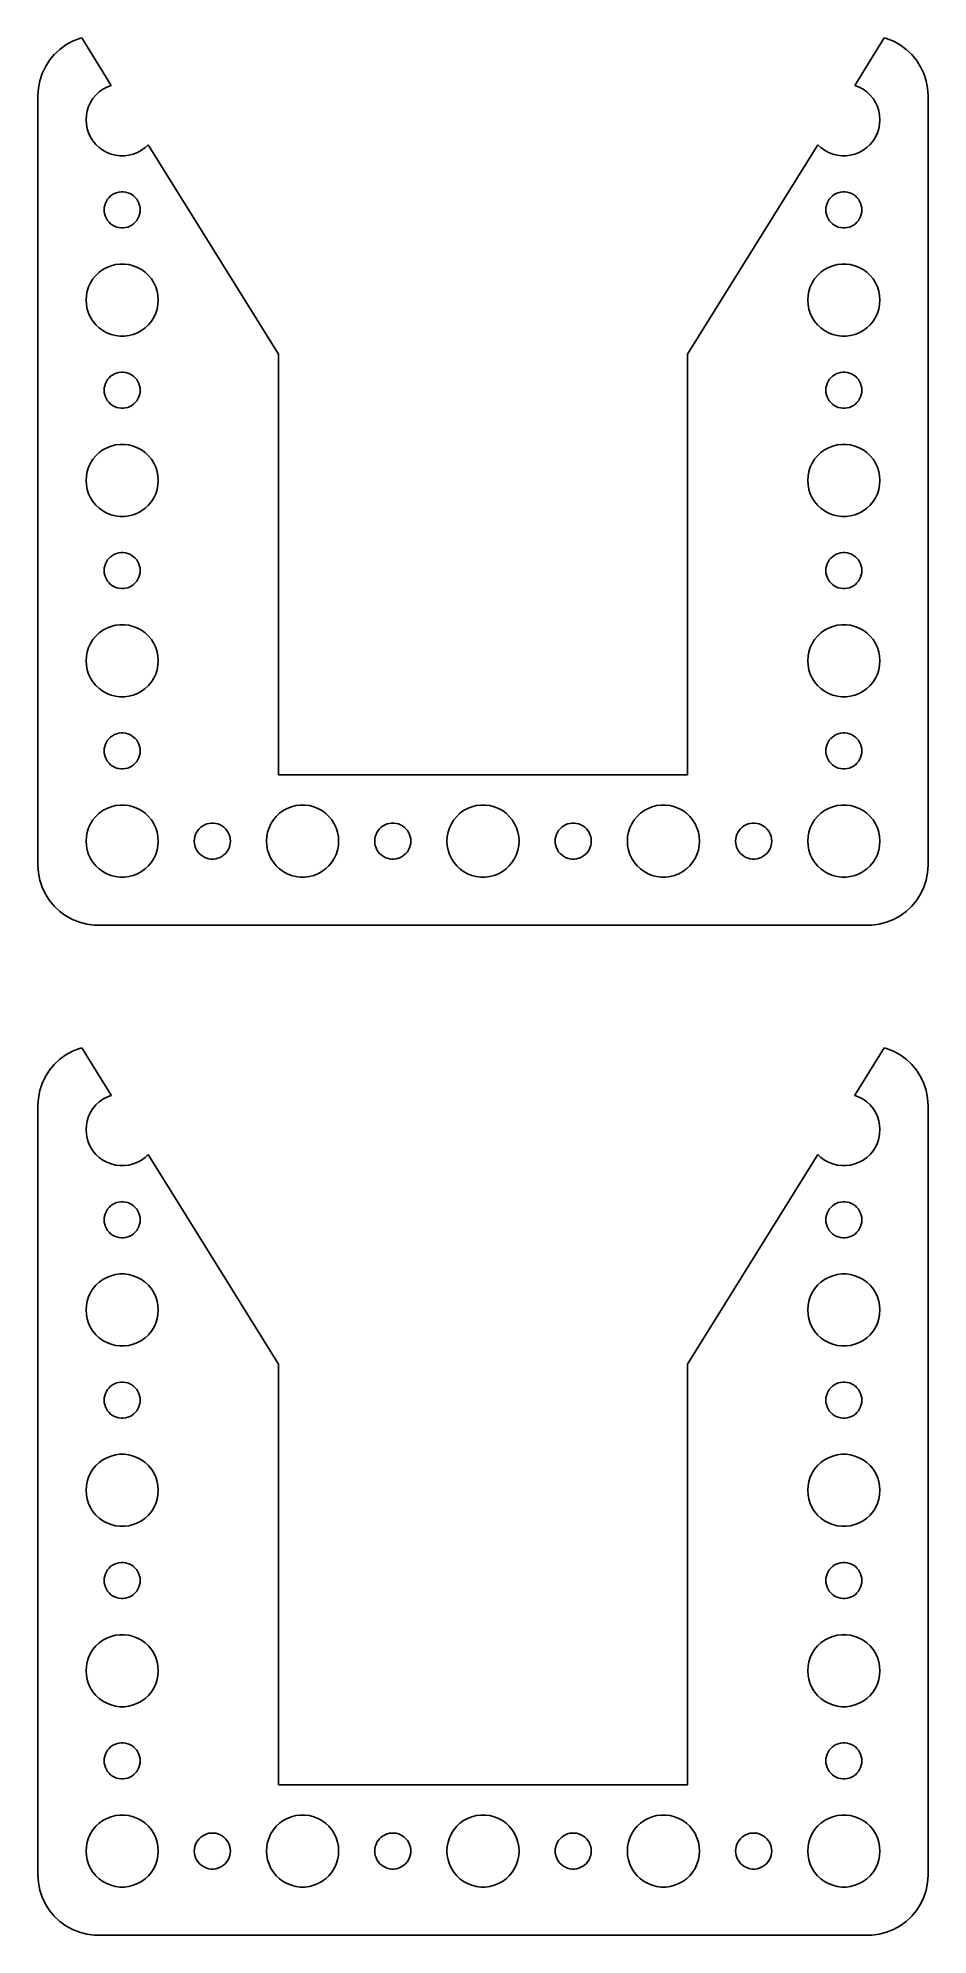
# Model space of a CAD drawing. Header units: metres. Extents: x -37 to 37, y 131 to 289.
import ezdxf

# ---------------------------------------------------------------- set-up
doc = ezdxf.new("R2010")
doc.units = ezdxf.units.M

msp = doc.modelspace()

# ---------------------------------------------------------------- linework, layer by layer
for p, q in [((-33.3653, 288.801), (-33.5451, 288.755)), ((-30.9112, 284.857), (-33.3653, 288.801)), ((33.3653, 288.801), (30.9112, 284.857)), ((33.5451, 288.755), (33.3653, 288.801)), ((-35.6448, 287.423), (-36.0451, 286.939)), ((-35.1871, 287.853), (-35.6448, 287.423)), ((-34.6791, 288.222), (-35.1871, 287.853)), ((-34.1289, 288.524), (-34.6791, 288.222)), ((-33.5451, 288.755), (-34.1289, 288.524)), ((34.1289, 288.524), (33.5451, 288.755)), ((34.6791, 288.222), (34.1289, 288.524)), ((35.1871, 287.853), (34.6791, 288.222)), ((35.6448, 287.423), (35.1871, 287.853)), ((36.0451, 286.939), (35.6448, 287.423)), ((-36.6489, 285.841), (-36.8429, 285.243)), ((-36.3815, 286.409), (-36.6489, 285.841)), ((-36.0451, 286.939), (-36.3815, 286.409)), ((36.3815, 286.409), (36.0451, 286.939)), ((36.6489, 285.841), (36.3815, 286.409)), ((36.8429, 285.243), (36.6489, 285.841)), ((-36.9606, 284.627), (-37, 284)), ((-36.8429, 285.243), (-36.9606, 284.627)), ((-32.427, 283.763), (-32.1869, 284.054)), ((-32.1869, 284.054), (-31.9123, 284.312)), ((-31.9123, 284.312), (-31.6075, 284.533)), ((-31.6075, 284.533), (-31.2773, 284.714)), ((-31.2773, 284.714), (-30.927, 284.853)), ((-30.927, 284.853), (-30.9112, 284.857)), ((30.9112, 284.857), (30.927, 284.853)), ((30.927, 284.853), (31.2773, 284.714)), ((31.2773, 284.714), (31.6075, 284.533)), ((31.6075, 284.533), (31.9123, 284.312)), ((31.9123, 284.312), (32.1869, 284.054)), ((32.1869, 284.054), (32.427, 283.763)), ((36.9606, 284.627), (36.8429, 285.243)), ((37, 284), (36.9606, 284.627)), ((-37, 284), (-37, 220)), ((-32.9763, 282.376), (-32.9057, 282.746)), ((-32.9057, 282.746), (-32.7893, 283.104)), ((-32.7893, 283.104), (-32.6289, 283.445)), ((-32.6289, 283.445), (-32.427, 283.763)), ((32.427, 283.763), (32.6289, 283.445)), ((32.6289, 283.445), (32.7893, 283.104)), ((32.7893, 283.104), (32.9057, 282.746)), ((32.9057, 282.746), (32.9763, 282.376)), ((37, 220), (37, 284)), ((-33, 282), (-32.9763, 282.376)), ((-32.9763, 281.624), (-33, 282)), ((-32.9057, 281.254), (-32.9763, 281.624)), ((-32.7893, 280.896), (-32.9057, 281.254)), ((-32.6289, 280.555), (-32.7893, 280.896)), ((32.7893, 280.896), (32.6289, 280.555)), ((32.9057, 281.254), (32.7893, 280.896)), ((32.9763, 281.624), (32.9057, 281.254)), ((32.9763, 282.376), (33, 282)), ((33, 282), (32.9763, 281.624)), ((-32.427, 280.237), (-32.6289, 280.555)), ((-32.1869, 279.946), (-32.427, 280.237)), ((-31.9123, 279.688), (-32.1869, 279.946)), ((-31.6075, 279.467), (-31.9123, 279.688)), ((-31.2773, 279.286), (-31.6075, 279.467)), ((-28.3925, 279.467), (-28.7227, 279.286)), ((-28.0877, 279.688), (-28.3925, 279.467)), ((-27.8399, 279.921), (-28.0877, 279.688)), ((-17, 262.5), (-27.8399, 279.921)), ((27.8399, 279.921), (17, 262.5)), ((28.0877, 279.688), (27.8399, 279.921)), ((28.3925, 279.467), (28.0877, 279.688)), ((28.7227, 279.286), (28.3925, 279.467)), ((31.6075, 279.467), (31.2773, 279.286)), ((31.9123, 279.688), (31.6075, 279.467)), ((32.1869, 279.946), (31.9123, 279.688)), ((32.427, 280.237), (32.1869, 279.946)), ((32.6289, 280.555), (32.427, 280.237)), ((-30.927, 279.147), (-31.2773, 279.286)), ((-30.5621, 279.053), (-30.927, 279.147)), ((-30.1884, 279.006), (-30.5621, 279.053)), ((-29.8116, 279.006), (-30.1884, 279.006)), ((-29.4379, 279.053), (-29.8116, 279.006)), ((-29.0729, 279.147), (-29.4379, 279.053)), ((-28.7227, 279.286), (-29.0729, 279.147)), ((29.0729, 279.147), (28.7227, 279.286)), ((29.4379, 279.053), (29.0729, 279.147)), ((29.8116, 279.006), (29.4379, 279.053)), ((30.1884, 279.006), (29.8116, 279.006)), ((30.5621, 279.053), (30.1884, 279.006)), ((30.927, 279.147), (30.5621, 279.053)), ((31.2773, 279.286), (30.927, 279.147)), ((-31.5, 274.5), (-31.4882, 274.688)), ((-31.4882, 274.688), (-31.4529, 274.873)), ((-31.4529, 274.873), (-31.3947, 275.052)), ((-31.3947, 275.052), (-31.3145, 275.223)), ((-31.3145, 275.223), (-31.2135, 275.382)), ((-31.2135, 275.382), (-31.0934, 275.527)), ((-31.0934, 275.527), (-30.9561, 275.656)), ((-30.9561, 275.656), (-30.8037, 275.766)), ((-30.8037, 275.766), (-30.6387, 275.857)), ((-30.6387, 275.857), (-30.4635, 275.927)), ((-30.4635, 275.927), (-30.2811, 275.973)), ((-30.2811, 275.973), (-30.0942, 275.997)), ((-30.0942, 275.997), (-29.9058, 275.997)), ((-29.9058, 275.997), (-29.7189, 275.973)), ((-29.7189, 275.973), (-29.5365, 275.927)), ((-29.5365, 275.927), (-29.3613, 275.857)), ((-29.3613, 275.857), (-29.1963, 275.766)), ((-29.1963, 275.766), (-29.0439, 275.656)), ((-29.0439, 275.656), (-28.9065, 275.527)), ((-28.9065, 275.527), (-28.7865, 275.382)), ((-28.7865, 275.382), (-28.6855, 275.223)), ((-28.6855, 275.223), (-28.6053, 275.052)), ((-28.6053, 275.052), (-28.5471, 274.873)), ((-28.5471, 274.873), (-28.5118, 274.688)), ((-28.5118, 274.688), (-28.5, 274.5)), ((28.5, 274.5), (28.5118, 274.688)), ((28.5118, 274.688), (28.5471, 274.873)), ((28.5471, 274.873), (28.6053, 275.052)), ((28.6053, 275.052), (28.6855, 275.223)), ((28.6855, 275.223), (28.7865, 275.382)), ((28.7865, 275.382), (28.9065, 275.527)), ((28.9065, 275.527), (29.0439, 275.656)), ((29.0439, 275.656), (29.1963, 275.766)), ((29.1963, 275.766), (29.3613, 275.857)), ((29.3613, 275.857), (29.5365, 275.927)), ((29.5365, 275.927), (29.7189, 275.973)), ((29.7189, 275.973), (29.9058, 275.997)), ((29.9058, 275.997), (30.0942, 275.997)), ((30.0942, 275.997), (30.2811, 275.973)), ((30.2811, 275.973), (30.4635, 275.927)), ((30.4635, 275.927), (30.6387, 275.857)), ((30.6387, 275.857), (30.8037, 275.766)), ((30.8037, 275.766), (30.9561, 275.656)), ((30.9561, 275.656), (31.0934, 275.527)), ((31.0934, 275.527), (31.2135, 275.382)), ((31.2135, 275.382), (31.3145, 275.223)), ((31.3145, 275.223), (31.3947, 275.052)), ((31.3947, 275.052), (31.4529, 274.873)), ((31.4529, 274.873), (31.4882, 274.688)), ((31.4882, 274.688), (31.5, 274.5)), ((-31.4882, 274.312), (-31.5, 274.5)), ((-31.4529, 274.127), (-31.4882, 274.312)), ((-31.3947, 273.948), (-31.4529, 274.127)), ((-31.3145, 273.777), (-31.3947, 273.948)), ((-31.2135, 273.618), (-31.3145, 273.777)), ((-31.0934, 273.473), (-31.2135, 273.618)), ((-30.9561, 273.344), (-31.0934, 273.473)), ((-30.8037, 273.234), (-30.9561, 273.344)), ((-30.6387, 273.143), (-30.8037, 273.234)), ((-30.4635, 273.073), (-30.6387, 273.143)), ((-30.2811, 273.027), (-30.4635, 273.073)), ((-30.0942, 273.003), (-30.2811, 273.027)), ((-29.9058, 273.003), (-30.0942, 273.003)), ((-29.7189, 273.027), (-29.9058, 273.003)), ((-29.5365, 273.073), (-29.7189, 273.027)), ((-29.3613, 273.143), (-29.5365, 273.073)), ((-29.1963, 273.234), (-29.3613, 273.143)), ((-29.0439, 273.344), (-29.1963, 273.234)), ((-28.9065, 273.473), (-29.0439, 273.344)), ((-28.7865, 273.618), (-28.9065, 273.473)), ((-28.6855, 273.777), (-28.7865, 273.618)), ((-28.6053, 273.948), (-28.6855, 273.777)), ((-28.5471, 274.127), (-28.6053, 273.948)), ((-28.5118, 274.312), (-28.5471, 274.127)), ((-28.5, 274.5), (-28.5118, 274.312)), ((28.5118, 274.312), (28.5, 274.5)), ((28.5471, 274.127), (28.5118, 274.312)), ((28.6053, 273.948), (28.5471, 274.127)), ((28.6855, 273.777), (28.6053, 273.948)), ((28.7865, 273.618), (28.6855, 273.777)), ((28.9065, 273.473), (28.7865, 273.618)), ((29.0439, 273.344), (28.9065, 273.473)), ((29.1963, 273.234), (29.0439, 273.344)), ((29.3613, 273.143), (29.1963, 273.234)), ((29.5365, 273.073), (29.3613, 273.143)), ((29.7189, 273.027), (29.5365, 273.073)), ((29.9058, 273.003), (29.7189, 273.027)), ((30.0942, 273.003), (29.9058, 273.003)), ((30.2811, 273.027), (30.0942, 273.003)), ((30.4635, 273.073), (30.2811, 273.027)), ((30.6387, 273.143), (30.4635, 273.073)), ((30.8037, 273.234), (30.6387, 273.143)), ((30.9561, 273.344), (30.8037, 273.234)), ((31.0934, 273.473), (30.9561, 273.344)), ((31.2135, 273.618), (31.0934, 273.473)), ((31.3145, 273.777), (31.2135, 273.618)), ((31.3947, 273.948), (31.3145, 273.777)), ((31.4529, 274.127), (31.3947, 273.948)), ((31.4882, 274.312), (31.4529, 274.127)), ((31.5, 274.5), (31.4882, 274.312)), ((-31.2773, 269.714), (-30.927, 269.853)), ((-30.927, 269.853), (-30.5621, 269.947)), ((-30.5621, 269.947), (-30.1884, 269.994)), ((-30.1884, 269.994), (-29.8116, 269.994)), ((-29.8116, 269.994), (-29.4379, 269.947)), ((-29.4379, 269.947), (-29.0729, 269.853)), ((-29.0729, 269.853), (-28.7227, 269.714)), ((28.7227, 269.714), (29.0729, 269.853)), ((29.0729, 269.853), (29.4379, 269.947)), ((29.4379, 269.947), (29.8116, 269.994)), ((29.8116, 269.994), (30.1884, 269.994)), ((30.1884, 269.994), (30.5621, 269.947)), ((30.5621, 269.947), (30.927, 269.853)), ((30.927, 269.853), (31.2773, 269.714)), ((-32.7893, 268.104), (-32.6289, 268.445)), ((-32.6289, 268.445), (-32.427, 268.763)), ((-32.427, 268.763), (-32.1869, 269.054)), ((-32.1869, 269.054), (-31.9123, 269.312)), ((-31.9123, 269.312), (-31.6075, 269.533)), ((-31.6075, 269.533), (-31.2773, 269.714)), ((-28.7227, 269.714), (-28.3925, 269.533)), ((-28.3925, 269.533), (-28.0877, 269.312)), ((-28.0877, 269.312), (-27.8131, 269.054)), ((-27.8131, 269.054), (-27.5729, 268.763)), ((-27.5729, 268.763), (-27.3711, 268.445)), ((-27.3711, 268.445), (-27.2107, 268.104)), ((27.2107, 268.104), (27.3711, 268.445)), ((27.3711, 268.445), (27.5729, 268.763)), ((27.5729, 268.763), (27.8131, 269.054)), ((27.8131, 269.054), (28.0877, 269.312)), ((28.0877, 269.312), (28.3925, 269.533)), ((28.3925, 269.533), (28.7227, 269.714)), ((31.2773, 269.714), (31.6075, 269.533)), ((31.6075, 269.533), (31.9123, 269.312)), ((31.9123, 269.312), (32.1869, 269.054)), ((32.1869, 269.054), (32.427, 268.763)), ((32.427, 268.763), (32.6289, 268.445)), ((32.6289, 268.445), (32.7893, 268.104)), ((-33, 267), (-32.9763, 267.376)), ((-32.9763, 266.624), (-33, 267)), ((-32.9763, 267.376), (-32.9057, 267.746)), ((-32.9057, 267.746), (-32.7893, 268.104)), ((-27.2107, 268.104), (-27.0942, 267.746)), ((-27.0942, 267.746), (-27.0237, 267.376)), ((-27.0237, 267.376), (-27, 267)), ((-27, 267), (-27.0237, 266.624)), ((27, 267), (27.0237, 267.376)), ((27.0237, 266.624), (27, 267)), ((27.0237, 267.376), (27.0942, 267.746)), ((27.0942, 267.746), (27.2107, 268.104)), ((32.7893, 268.104), (32.9057, 267.746)), ((32.9057, 267.746), (32.9763, 267.376)), ((32.9763, 267.376), (33, 267)), ((33, 267), (32.9763, 266.624)), ((-32.9057, 266.254), (-32.9763, 266.624)), ((-32.7893, 265.896), (-32.9057, 266.254)), ((-32.6289, 265.555), (-32.7893, 265.896)), ((-32.427, 265.237), (-32.6289, 265.555)), ((-32.1869, 264.946), (-32.427, 265.237)), ((-27.5729, 265.237), (-27.8131, 264.946)), ((-27.3711, 265.555), (-27.5729, 265.237)), ((-27.2107, 265.896), (-27.3711, 265.555)), ((-27.0942, 266.254), (-27.2107, 265.896)), ((-27.0237, 266.624), (-27.0942, 266.254)), ((27.0942, 266.254), (27.0237, 266.624)), ((27.2107, 265.896), (27.0942, 266.254)), ((27.3711, 265.555), (27.2107, 265.896)), ((27.5729, 265.237), (27.3711, 265.555)), ((27.8131, 264.946), (27.5729, 265.237)), ((32.427, 265.237), (32.1869, 264.946)), ((32.6289, 265.555), (32.427, 265.237)), ((32.7893, 265.896), (32.6289, 265.555)), ((32.9057, 266.254), (32.7893, 265.896)), ((32.9763, 266.624), (32.9057, 266.254)), ((-31.9123, 264.688), (-32.1869, 264.946)), ((-31.6075, 264.467), (-31.9123, 264.688)), ((-31.2773, 264.286), (-31.6075, 264.467)), ((-30.927, 264.147), (-31.2773, 264.286)), ((-30.5621, 264.053), (-30.927, 264.147)), ((-30.1884, 264.006), (-30.5621, 264.053)), ((-29.8116, 264.006), (-30.1884, 264.006)), ((-29.4379, 264.053), (-29.8116, 264.006)), ((-29.0729, 264.147), (-29.4379, 264.053)), ((-28.7227, 264.286), (-29.0729, 264.147)), ((-28.3925, 264.467), (-28.7227, 264.286)), ((-28.0877, 264.688), (-28.3925, 264.467)), ((-27.8131, 264.946), (-28.0877, 264.688)), ((28.0877, 264.688), (27.8131, 264.946)), ((28.3925, 264.467), (28.0877, 264.688)), ((28.7227, 264.286), (28.3925, 264.467)), ((29.0729, 264.147), (28.7227, 264.286)), ((29.4379, 264.053), (29.0729, 264.147)), ((29.8116, 264.006), (29.4379, 264.053)), ((30.1884, 264.006), (29.8116, 264.006)), ((30.5621, 264.053), (30.1884, 264.006)), ((30.927, 264.147), (30.5621, 264.053)), ((31.2773, 264.286), (30.927, 264.147)), ((31.6075, 264.467), (31.2773, 264.286)), ((31.9123, 264.688), (31.6075, 264.467)), ((32.1869, 264.946), (31.9123, 264.688)), ((-17, 227.5), (-17, 262.5)), ((17, 262.5), (17, 227.5)), ((-31.3145, 260.223), (-31.2135, 260.382)), ((-31.2135, 260.382), (-31.0934, 260.527)), ((-31.0934, 260.527), (-30.9561, 260.656)), ((-30.9561, 260.656), (-30.8037, 260.766)), ((-30.8037, 260.766), (-30.6387, 260.857)), ((-30.6387, 260.857), (-30.4635, 260.927)), ((-30.4635, 260.927), (-30.2811, 260.973)), ((-30.2811, 260.973), (-30.0942, 260.997)), ((-30.0942, 260.997), (-29.9058, 260.997)), ((-29.9058, 260.997), (-29.7189, 260.973)), ((-29.7189, 260.973), (-29.5365, 260.927)), ((-29.5365, 260.927), (-29.3613, 260.857)), ((-29.3613, 260.857), (-29.1963, 260.766)), ((-29.1963, 260.766), (-29.0439, 260.656)), ((-29.0439, 260.656), (-28.9065, 260.527)), ((-28.9065, 260.527), (-28.7865, 260.382)), ((-28.7865, 260.382), (-28.6855, 260.223)), ((28.6855, 260.223), (28.7865, 260.382)), ((28.7865, 260.382), (28.9065, 260.527)), ((28.9065, 260.527), (29.0439, 260.656)), ((29.0439, 260.656), (29.1963, 260.766)), ((29.1963, 260.766), (29.3613, 260.857)), ((29.3613, 260.857), (29.5365, 260.927)), ((29.5365, 260.927), (29.7189, 260.973)), ((29.7189, 260.973), (29.9058, 260.997)), ((29.9058, 260.997), (30.0942, 260.997)), ((30.0942, 260.997), (30.2811, 260.973)), ((30.2811, 260.973), (30.4635, 260.927)), ((30.4635, 260.927), (30.6387, 260.857)), ((30.6387, 260.857), (30.8037, 260.766)), ((30.8037, 260.766), (30.9561, 260.656)), ((30.9561, 260.656), (31.0934, 260.527)), ((31.0934, 260.527), (31.2135, 260.382)), ((31.2135, 260.382), (31.3145, 260.223)), ((-31.5, 259.5), (-31.4882, 259.688)), ((-31.4882, 259.312), (-31.5, 259.5)), ((-31.4882, 259.688), (-31.4529, 259.873)), ((-31.4529, 259.127), (-31.4882, 259.312)), ((-31.4529, 259.873), (-31.3947, 260.052)), ((-31.3947, 258.948), (-31.4529, 259.127)), ((-31.3947, 260.052), (-31.3145, 260.223)), ((-31.3145, 258.777), (-31.3947, 258.948)), ((-28.6855, 260.223), (-28.6053, 260.052)), ((-28.6053, 258.948), (-28.6855, 258.777)), ((-28.6053, 260.052), (-28.5471, 259.873)), ((-28.5471, 259.127), (-28.6053, 258.948)), ((-28.5471, 259.873), (-28.5118, 259.688)), ((-28.5118, 259.312), (-28.5471, 259.127)), ((-28.5118, 259.688), (-28.5, 259.5)), ((-28.5, 259.5), (-28.5118, 259.312)), ((28.5, 259.5), (28.5118, 259.688)), ((28.5118, 259.312), (28.5, 259.5)), ((28.5118, 259.688), (28.5471, 259.873)), ((28.5471, 259.127), (28.5118, 259.312)), ((28.5471, 259.873), (28.6053, 260.052)), ((28.6053, 258.948), (28.5471, 259.127)), ((28.6053, 260.052), (28.6855, 260.223)), ((28.6855, 258.777), (28.6053, 258.948)), ((31.3145, 260.223), (31.3947, 260.052)), ((31.3947, 258.948), (31.3145, 258.777)), ((31.3947, 260.052), (31.4529, 259.873)), ((31.4529, 259.127), (31.3947, 258.948)), ((31.4529, 259.873), (31.4882, 259.688)), ((31.4882, 259.312), (31.4529, 259.127)), ((31.4882, 259.688), (31.5, 259.5)), ((31.5, 259.5), (31.4882, 259.312)), ((-31.2135, 258.618), (-31.3145, 258.777)), ((-31.0934, 258.473), (-31.2135, 258.618)), ((-30.9561, 258.344), (-31.0934, 258.473)), ((-30.8037, 258.234), (-30.9561, 258.344)), ((-30.6387, 258.143), (-30.8037, 258.234)), ((-30.4635, 258.073), (-30.6387, 258.143)), ((-30.2811, 258.027), (-30.4635, 258.073)), ((-30.0942, 258.003), (-30.2811, 258.027)), ((-29.9058, 258.003), (-30.0942, 258.003)), ((-29.7189, 258.027), (-29.9058, 258.003)), ((-29.5365, 258.073), (-29.7189, 258.027)), ((-29.3613, 258.143), (-29.5365, 258.073)), ((-29.1963, 258.234), (-29.3613, 258.143)), ((-29.0439, 258.344), (-29.1963, 258.234)), ((-28.9065, 258.473), (-29.0439, 258.344)), ((-28.7865, 258.618), (-28.9065, 258.473)), ((-28.6855, 258.777), (-28.7865, 258.618)), ((28.7865, 258.618), (28.6855, 258.777)), ((28.9065, 258.473), (28.7865, 258.618)), ((29.0439, 258.344), (28.9065, 258.473)), ((29.1963, 258.234), (29.0439, 258.344)), ((29.3613, 258.143), (29.1963, 258.234)), ((29.5365, 258.073), (29.3613, 258.143)), ((29.7189, 258.027), (29.5365, 258.073)), ((29.9058, 258.003), (29.7189, 258.027)), ((30.0942, 258.003), (29.9058, 258.003)), ((30.2811, 258.027), (30.0942, 258.003)), ((30.4635, 258.073), (30.2811, 258.027)), ((30.6387, 258.143), (30.4635, 258.073)), ((30.8037, 258.234), (30.6387, 258.143)), ((30.9561, 258.344), (30.8037, 258.234)), ((31.0934, 258.473), (30.9561, 258.344)), ((31.2135, 258.618), (31.0934, 258.473)), ((31.3145, 258.777), (31.2135, 258.618)), ((-32.427, 253.763), (-32.1869, 254.054)), ((-32.1869, 254.054), (-31.9123, 254.312)), ((-31.9123, 254.312), (-31.6075, 254.533)), ((-31.6075, 254.533), (-31.2773, 254.714)), ((-31.2773, 254.714), (-30.927, 254.853)), ((-30.927, 254.853), (-30.5621, 254.947)), ((-30.5621, 254.947), (-30.1884, 254.994)), ((-30.1884, 254.994), (-29.8116, 254.994)), ((-29.8116, 254.994), (-29.4379, 254.947)), ((-29.4379, 254.947), (-29.0729, 254.853)), ((-29.0729, 254.853), (-28.7227, 254.714)), ((-28.7227, 254.714), (-28.3925, 254.533)), ((-28.3925, 254.533), (-28.0877, 254.312)), ((-28.0877, 254.312), (-27.8131, 254.054)), ((-27.8131, 254.054), (-27.5729, 253.763)), ((27.5729, 253.763), (27.8131, 254.054)), ((27.8131, 254.054), (28.0877, 254.312)), ((28.0877, 254.312), (28.3925, 254.533)), ((28.3925, 254.533), (28.7227, 254.714)), ((28.7227, 254.714), (29.0729, 254.853)), ((29.0729, 254.853), (29.4379, 254.947)), ((29.4379, 254.947), (29.8116, 254.994)), ((29.8116, 254.994), (30.1884, 254.994)), ((30.1884, 254.994), (30.5621, 254.947)), ((30.5621, 254.947), (30.927, 254.853)), ((30.927, 254.853), (31.2773, 254.714)), ((31.2773, 254.714), (31.6075, 254.533)), ((31.6075, 254.533), (31.9123, 254.312)), ((31.9123, 254.312), (32.1869, 254.054)), ((32.1869, 254.054), (32.427, 253.763)), ((-32.9763, 252.376), (-32.9057, 252.746)), ((-32.9057, 252.746), (-32.7893, 253.104)), ((-32.7893, 253.104), (-32.6289, 253.445)), ((-32.6289, 253.445), (-32.427, 253.763)), ((-27.5729, 253.763), (-27.3711, 253.445)), ((-27.3711, 253.445), (-27.2107, 253.104)), ((-27.2107, 253.104), (-27.0942, 252.746)), ((-27.0942, 252.746), (-27.0237, 252.376)), ((27.0237, 252.376), (27.0942, 252.746)), ((27.0942, 252.746), (27.2107, 253.104)), ((27.2107, 253.104), (27.3711, 253.445)), ((27.3711, 253.445), (27.5729, 253.763)), ((32.427, 253.763), (32.6289, 253.445)), ((32.6289, 253.445), (32.7893, 253.104)), ((32.7893, 253.104), (32.9057, 252.746)), ((32.9057, 252.746), (32.9763, 252.376)), ((-33, 252), (-32.9763, 252.376)), ((-32.9763, 251.624), (-33, 252)), ((-32.9057, 251.254), (-32.9763, 251.624)), ((-32.7893, 250.896), (-32.9057, 251.254)), ((-32.6289, 250.555), (-32.7893, 250.896)), ((-27.2107, 250.896), (-27.3711, 250.555)), ((-27.0942, 251.254), (-27.2107, 250.896)), ((-27.0237, 251.624), (-27.0942, 251.254)), ((-27.0237, 252.376), (-27, 252)), ((-27, 252), (-27.0237, 251.624)), ((27, 252), (27.0237, 252.376)), ((27.0237, 251.624), (27, 252)), ((27.0942, 251.254), (27.0237, 251.624)), ((27.2107, 250.896), (27.0942, 251.254)), ((27.3711, 250.555), (27.2107, 250.896)), ((32.7893, 250.896), (32.6289, 250.555)), ((32.9057, 251.254), (32.7893, 250.896)), ((32.9763, 251.624), (32.9057, 251.254)), ((32.9763, 252.376), (33, 252)), ((33, 252), (32.9763, 251.624)), ((-32.427, 250.237), (-32.6289, 250.555)), ((-32.1869, 249.946), (-32.427, 250.237)), ((-31.9123, 249.688), (-32.1869, 249.946)), ((-31.6075, 249.467), (-31.9123, 249.688)), ((-31.2773, 249.286), (-31.6075, 249.467)), ((-28.3925, 249.467), (-28.7227, 249.286)), ((-28.0877, 249.688), (-28.3925, 249.467)), ((-27.8131, 249.946), (-28.0877, 249.688)), ((-27.5729, 250.237), (-27.8131, 249.946)), ((-27.3711, 250.555), (-27.5729, 250.237)), ((27.5729, 250.237), (27.3711, 250.555)), ((27.8131, 249.946), (27.5729, 250.237)), ((28.0877, 249.688), (27.8131, 249.946)), ((28.3925, 249.467), (28.0877, 249.688)), ((28.7227, 249.286), (28.3925, 249.467)), ((31.6075, 249.467), (31.2773, 249.286)), ((31.9123, 249.688), (31.6075, 249.467)), ((32.1869, 249.946), (31.9123, 249.688)), ((32.427, 250.237), (32.1869, 249.946)), ((32.6289, 250.555), (32.427, 250.237)), ((-30.927, 249.147), (-31.2773, 249.286)), ((-30.5621, 249.053), (-30.927, 249.147)), ((-30.1884, 249.006), (-30.5621, 249.053)), ((-29.8116, 249.006), (-30.1884, 249.006)), ((-29.4379, 249.053), (-29.8116, 249.006)), ((-29.0729, 249.147), (-29.4379, 249.053)), ((-28.7227, 249.286), (-29.0729, 249.147)), ((29.0729, 249.147), (28.7227, 249.286)), ((29.4379, 249.053), (29.0729, 249.147)), ((29.8116, 249.006), (29.4379, 249.053)), ((30.1884, 249.006), (29.8116, 249.006)), ((30.5621, 249.053), (30.1884, 249.006)), ((30.927, 249.147), (30.5621, 249.053)), ((31.2773, 249.286), (30.927, 249.147)), ((-31.5, 244.5), (-31.4882, 244.688)), ((-31.4882, 244.688), (-31.4529, 244.873)), ((-31.4529, 244.873), (-31.3947, 245.052)), ((-31.3947, 245.052), (-31.3145, 245.223)), ((-31.3145, 245.223), (-31.2135, 245.382)), ((-31.2135, 245.382), (-31.0934, 245.527)), ((-31.0934, 245.527), (-30.9561, 245.656)), ((-30.9561, 245.656), (-30.8037, 245.766)), ((-30.8037, 245.766), (-30.6387, 245.857)), ((-30.6387, 245.857), (-30.4635, 245.927)), ((-30.4635, 245.927), (-30.2811, 245.973)), ((-30.2811, 245.973), (-30.0942, 245.997)), ((-30.0942, 245.997), (-29.9058, 245.997)), ((-29.9058, 245.997), (-29.7189, 245.973)), ((-29.7189, 245.973), (-29.5365, 245.927)), ((-29.5365, 245.927), (-29.3613, 245.857)), ((-29.3613, 245.857), (-29.1963, 245.766)), ((-29.1963, 245.766), (-29.0439, 245.656)), ((-29.0439, 245.656), (-28.9065, 245.527)), ((-28.9065, 245.527), (-28.7865, 245.382)), ((-28.7865, 245.382), (-28.6855, 245.223)), ((-28.6855, 245.223), (-28.6053, 245.052)), ((-28.6053, 245.052), (-28.5471, 244.873)), ((-28.5471, 244.873), (-28.5118, 244.688)), ((-28.5118, 244.688), (-28.5, 244.5)), ((28.5, 244.5), (28.5118, 244.688)), ((28.5118, 244.688), (28.5471, 244.873)), ((28.5471, 244.873), (28.6053, 245.052)), ((28.6053, 245.052), (28.6855, 245.223)), ((28.6855, 245.223), (28.7865, 245.382)), ((28.7865, 245.382), (28.9065, 245.527)), ((28.9065, 245.527), (29.0439, 245.656)), ((29.0439, 245.656), (29.1963, 245.766)), ((29.1963, 245.766), (29.3613, 245.857)), ((29.3613, 245.857), (29.5365, 245.927)), ((29.5365, 245.927), (29.7189, 245.973)), ((29.7189, 245.973), (29.9058, 245.997)), ((29.9058, 245.997), (30.0942, 245.997)), ((30.0942, 245.997), (30.2811, 245.973)), ((30.2811, 245.973), (30.4635, 245.927)), ((30.4635, 245.927), (30.6387, 245.857)), ((30.6387, 245.857), (30.8037, 245.766)), ((30.8037, 245.766), (30.9561, 245.656)), ((30.9561, 245.656), (31.0934, 245.527)), ((31.0934, 245.527), (31.2135, 245.382)), ((31.2135, 245.382), (31.3145, 245.223)), ((31.3145, 245.223), (31.3947, 245.052)), ((31.3947, 245.052), (31.4529, 244.873)), ((31.4529, 244.873), (31.4882, 244.688)), ((31.4882, 244.688), (31.5, 244.5)), ((-31.4882, 244.312), (-31.5, 244.5)), ((-31.4529, 244.127), (-31.4882, 244.312)), ((-31.3947, 243.948), (-31.4529, 244.127)), ((-31.3145, 243.777), (-31.3947, 243.948)), ((-31.2135, 243.618), (-31.3145, 243.777)), ((-31.0934, 243.473), (-31.2135, 243.618)), ((-30.9561, 243.344), (-31.0934, 243.473)), ((-30.8037, 243.234), (-30.9561, 243.344)), ((-30.6387, 243.143), (-30.8037, 243.234)), ((-30.4635, 243.073), (-30.6387, 243.143)), ((-30.2811, 243.027), (-30.4635, 243.073)), ((-30.0942, 243.003), (-30.2811, 243.027)), ((-29.9058, 243.003), (-30.0942, 243.003)), ((-29.7189, 243.027), (-29.9058, 243.003)), ((-29.5365, 243.073), (-29.7189, 243.027)), ((-29.3613, 243.143), (-29.5365, 243.073)), ((-29.1963, 243.234), (-29.3613, 243.143)), ((-29.0439, 243.344), (-29.1963, 243.234)), ((-28.9065, 243.473), (-29.0439, 243.344)), ((-28.7865, 243.618), (-28.9065, 243.473)), ((-28.6855, 243.777), (-28.7865, 243.618)), ((-28.6053, 243.948), (-28.6855, 243.777)), ((-28.5471, 244.127), (-28.6053, 243.948)), ((-28.5118, 244.312), (-28.5471, 244.127)), ((-28.5, 244.5), (-28.5118, 244.312)), ((28.5118, 244.312), (28.5, 244.5)), ((28.5471, 244.127), (28.5118, 244.312)), ((28.6053, 243.948), (28.5471, 244.127)), ((28.6855, 243.777), (28.6053, 243.948)), ((28.7865, 243.618), (28.6855, 243.777)), ((28.9065, 243.473), (28.7865, 243.618)), ((29.0439, 243.344), (28.9065, 243.473)), ((29.1963, 243.234), (29.0439, 243.344)), ((29.3613, 243.143), (29.1963, 243.234)), ((29.5365, 243.073), (29.3613, 243.143)), ((29.7189, 243.027), (29.5365, 243.073)), ((29.9058, 243.003), (29.7189, 243.027)), ((30.0942, 243.003), (29.9058, 243.003)), ((30.2811, 243.027), (30.0942, 243.003)), ((30.4635, 243.073), (30.2811, 243.027)), ((30.6387, 243.143), (30.4635, 243.073)), ((30.8037, 243.234), (30.6387, 243.143)), ((30.9561, 243.344), (30.8037, 243.234)), ((31.0934, 243.473), (30.9561, 243.344)), ((31.2135, 243.618), (31.0934, 243.473)), ((31.3145, 243.777), (31.2135, 243.618)), ((31.3947, 243.948), (31.3145, 243.777)), ((31.4529, 244.127), (31.3947, 243.948)), ((31.4882, 244.312), (31.4529, 244.127)), ((31.5, 244.5), (31.4882, 244.312)), ((-31.2773, 239.714), (-30.927, 239.853)), ((-30.927, 239.853), (-30.5621, 239.947)), ((-30.5621, 239.947), (-30.1884, 239.994)), ((-30.1884, 239.994), (-29.8116, 239.994)), ((-29.8116, 239.994), (-29.4379, 239.947)), ((-29.4379, 239.947), (-29.0729, 239.853)), ((-29.0729, 239.853), (-28.7227, 239.714)), ((28.7227, 239.714), (29.0729, 239.853)), ((29.0729, 239.853), (29.4379, 239.947)), ((29.4379, 239.947), (29.8116, 239.994)), ((29.8116, 239.994), (30.1884, 239.994)), ((30.1884, 239.994), (30.5621, 239.947)), ((30.5621, 239.947), (30.927, 239.853)), ((30.927, 239.853), (31.2773, 239.714)), ((-32.7893, 238.104), (-32.6289, 238.445)), ((-32.6289, 238.445), (-32.427, 238.763)), ((-32.427, 238.763), (-32.1869, 239.054)), ((-32.1869, 239.054), (-31.9123, 239.312)), ((-31.9123, 239.312), (-31.6075, 239.533)), ((-31.6075, 239.533), (-31.2773, 239.714)), ((-28.7227, 239.714), (-28.3925, 239.533)), ((-28.3925, 239.533), (-28.0877, 239.312)), ((-28.0877, 239.312), (-27.8131, 239.054)), ((-27.8131, 239.054), (-27.5729, 238.763)), ((-27.5729, 238.763), (-27.3711, 238.445)), ((-27.3711, 238.445), (-27.2107, 238.104)), ((27.2107, 238.104), (27.3711, 238.445)), ((27.3711, 238.445), (27.5729, 238.763)), ((27.5729, 238.763), (27.8131, 239.054)), ((27.8131, 239.054), (28.0877, 239.312)), ((28.0877, 239.312), (28.3925, 239.533)), ((28.3925, 239.533), (28.7227, 239.714)), ((31.2773, 239.714), (31.6075, 239.533)), ((31.6075, 239.533), (31.9123, 239.312)), ((31.9123, 239.312), (32.1869, 239.054)), ((32.1869, 239.054), (32.427, 238.763)), ((32.427, 238.763), (32.6289, 238.445)), ((32.6289, 238.445), (32.7893, 238.104)), ((-33, 237), (-32.9763, 237.376)), ((-32.9763, 236.624), (-33, 237)), ((-32.9763, 237.376), (-32.9057, 237.746)), ((-32.9057, 237.746), (-32.7893, 238.104)), ((-27.2107, 238.104), (-27.0942, 237.746)), ((-27.0942, 237.746), (-27.0237, 237.376)), ((-27.0237, 237.376), (-27, 237)), ((-27, 237), (-27.0237, 236.624)), ((27, 237), (27.0237, 237.376)), ((27.0237, 236.624), (27, 237)), ((27.0237, 237.376), (27.0942, 237.746)), ((27.0942, 237.746), (27.2107, 238.104)), ((32.7893, 238.104), (32.9057, 237.746)), ((32.9057, 237.746), (32.9763, 237.376)), ((32.9763, 237.376), (33, 237)), ((33, 237), (32.9763, 236.624)), ((-32.9057, 236.254), (-32.9763, 236.624)), ((-32.7893, 235.896), (-32.9057, 236.254)), ((-32.6289, 235.555), (-32.7893, 235.896)), ((-32.427, 235.237), (-32.6289, 235.555)), ((-32.1869, 234.946), (-32.427, 235.237)), ((-27.5729, 235.237), (-27.8131, 234.946)), ((-27.3711, 235.555), (-27.5729, 235.237)), ((-27.2107, 235.896), (-27.3711, 235.555)), ((-27.0942, 236.254), (-27.2107, 235.896)), ((-27.0237, 236.624), (-27.0942, 236.254)), ((27.0942, 236.254), (27.0237, 236.624)), ((27.2107, 235.896), (27.0942, 236.254)), ((27.3711, 235.555), (27.2107, 235.896)), ((27.5729, 235.237), (27.3711, 235.555)), ((27.8131, 234.946), (27.5729, 235.237)), ((32.427, 235.237), (32.1869, 234.946)), ((32.6289, 235.555), (32.427, 235.237)), ((32.7893, 235.896), (32.6289, 235.555)), ((32.9057, 236.254), (32.7893, 235.896)), ((32.9763, 236.624), (32.9057, 236.254)), ((-31.9123, 234.688), (-32.1869, 234.946)), ((-31.6075, 234.467), (-31.9123, 234.688)), ((-31.2773, 234.286), (-31.6075, 234.467)), ((-30.927, 234.147), (-31.2773, 234.286)), ((-30.5621, 234.053), (-30.927, 234.147)), ((-30.1884, 234.006), (-30.5621, 234.053)), ((-29.8116, 234.006), (-30.1884, 234.006)), ((-29.4379, 234.053), (-29.8116, 234.006)), ((-29.0729, 234.147), (-29.4379, 234.053)), ((-28.7227, 234.286), (-29.0729, 234.147)), ((-28.3925, 234.467), (-28.7227, 234.286)), ((-28.0877, 234.688), (-28.3925, 234.467)), ((-27.8131, 234.946), (-28.0877, 234.688)), ((28.0877, 234.688), (27.8131, 234.946)), ((28.3925, 234.467), (28.0877, 234.688)), ((28.7227, 234.286), (28.3925, 234.467)), ((29.0729, 234.147), (28.7227, 234.286)), ((29.4379, 234.053), (29.0729, 234.147)), ((29.8116, 234.006), (29.4379, 234.053)), ((30.1884, 234.006), (29.8116, 234.006)), ((30.5621, 234.053), (30.1884, 234.006)), ((30.927, 234.147), (30.5621, 234.053)), ((31.2773, 234.286), (30.927, 234.147)), ((31.6075, 234.467), (31.2773, 234.286)), ((31.9123, 234.688), (31.6075, 234.467)), ((32.1869, 234.946), (31.9123, 234.688)), ((-31.3145, 230.223), (-31.2135, 230.382)), ((-31.2135, 230.382), (-31.0934, 230.527)), ((-31.0934, 230.527), (-30.9561, 230.656)), ((-30.9561, 230.656), (-30.8037, 230.766)), ((-30.8037, 230.766), (-30.6387, 230.857)), ((-30.6387, 230.857), (-30.4635, 230.927)), ((-30.4635, 230.927), (-30.2811, 230.973)), ((-30.2811, 230.973), (-30.0942, 230.997)), ((-30.0942, 230.997), (-29.9058, 230.997)), ((-29.9058, 230.997), (-29.7189, 230.973)), ((-29.7189, 230.973), (-29.5365, 230.927)), ((-29.5365, 230.927), (-29.3613, 230.857)), ((-29.3613, 230.857), (-29.1963, 230.766)), ((-29.1963, 230.766), (-29.0439, 230.656)), ((-29.0439, 230.656), (-28.9065, 230.527)), ((-28.9065, 230.527), (-28.7865, 230.382)), ((-28.7865, 230.382), (-28.6855, 230.223)), ((28.6855, 230.223), (28.7865, 230.382)), ((28.7865, 230.382), (28.9065, 230.527)), ((28.9065, 230.527), (29.0439, 230.656)), ((29.0439, 230.656), (29.1963, 230.766)), ((29.1963, 230.766), (29.3613, 230.857)), ((29.3613, 230.857), (29.5365, 230.927)), ((29.5365, 230.927), (29.7189, 230.973)), ((29.7189, 230.973), (29.9058, 230.997)), ((29.9058, 230.997), (30.0942, 230.997)), ((30.0942, 230.997), (30.2811, 230.973)), ((30.2811, 230.973), (30.4635, 230.927)), ((30.4635, 230.927), (30.6387, 230.857)), ((30.6387, 230.857), (30.8037, 230.766)), ((30.8037, 230.766), (30.9561, 230.656)), ((30.9561, 230.656), (31.0934, 230.527)), ((31.0934, 230.527), (31.2135, 230.382)), ((31.2135, 230.382), (31.3145, 230.223)), ((-31.5, 229.5), (-31.4882, 229.688)), ((-31.4882, 229.312), (-31.5, 229.5)), ((-31.4882, 229.688), (-31.4529, 229.873)), ((-31.4529, 229.127), (-31.4882, 229.312)), ((-31.4529, 229.873), (-31.3947, 230.052)), ((-31.3947, 228.948), (-31.4529, 229.127)), ((-31.3947, 230.052), (-31.3145, 230.223)), ((-31.3145, 228.777), (-31.3947, 228.948)), ((-28.6855, 230.223), (-28.6053, 230.052)), ((-28.6053, 228.948), (-28.6855, 228.777)), ((-28.6053, 230.052), (-28.5471, 229.873)), ((-28.5471, 229.127), (-28.6053, 228.948)), ((-28.5471, 229.873), (-28.5118, 229.688)), ((-28.5118, 229.312), (-28.5471, 229.127)), ((-28.5118, 229.688), (-28.5, 229.5)), ((-28.5, 229.5), (-28.5118, 229.312)), ((28.5, 229.5), (28.5118, 229.688)), ((28.5118, 229.312), (28.5, 229.5)), ((28.5118, 229.688), (28.5471, 229.873)), ((28.5471, 229.127), (28.5118, 229.312)), ((28.5471, 229.873), (28.6053, 230.052)), ((28.6053, 228.948), (28.5471, 229.127)), ((28.6053, 230.052), (28.6855, 230.223)), ((28.6855, 228.777), (28.6053, 228.948)), ((31.3145, 230.223), (31.3947, 230.052)), ((31.3947, 228.948), (31.3145, 228.777)), ((31.3947, 230.052), (31.4529, 229.873)), ((31.4529, 229.127), (31.3947, 228.948)), ((31.4529, 229.873), (31.4882, 229.688)), ((31.4882, 229.312), (31.4529, 229.127)), ((31.4882, 229.688), (31.5, 229.5)), ((31.5, 229.5), (31.4882, 229.312)), ((-31.2135, 228.618), (-31.3145, 228.777)), ((-31.0934, 228.473), (-31.2135, 228.618)), ((-30.9561, 228.344), (-31.0934, 228.473)), ((-30.8037, 228.234), (-30.9561, 228.344)), ((-30.6387, 228.143), (-30.8037, 228.234)), ((-30.4635, 228.073), (-30.6387, 228.143)), ((-30.2811, 228.027), (-30.4635, 228.073)), ((-30.0942, 228.003), (-30.2811, 228.027)), ((-29.9058, 228.003), (-30.0942, 228.003)), ((-29.7189, 228.027), (-29.9058, 228.003)), ((-29.5365, 228.073), (-29.7189, 228.027)), ((-29.3613, 228.143), (-29.5365, 228.073)), ((-29.1963, 228.234), (-29.3613, 228.143)), ((-29.0439, 228.344), (-29.1963, 228.234)), ((-28.9065, 228.473), (-29.0439, 228.344)), ((-28.7865, 228.618), (-28.9065, 228.473)), ((-28.6855, 228.777), (-28.7865, 228.618)), ((17, 227.5), (-17, 227.5)), ((28.7865, 228.618), (28.6855, 228.777)), ((28.9065, 228.473), (28.7865, 228.618)), ((29.0439, 228.344), (28.9065, 228.473)), ((29.1963, 228.234), (29.0439, 228.344)), ((29.3613, 228.143), (29.1963, 228.234)), ((29.5365, 228.073), (29.3613, 228.143)), ((29.7189, 228.027), (29.5365, 228.073)), ((29.9058, 228.003), (29.7189, 228.027)), ((30.0942, 228.003), (29.9058, 228.003)), ((30.2811, 228.027), (30.0942, 228.003)), ((30.4635, 228.073), (30.2811, 228.027)), ((30.6387, 228.143), (30.4635, 228.073)), ((30.8037, 228.234), (30.6387, 228.143)), ((30.9561, 228.344), (30.8037, 228.234)), ((31.0934, 228.473), (30.9561, 228.344)), ((31.2135, 228.618), (31.0934, 228.473)), ((31.3145, 228.777), (31.2135, 228.618)), ((-32.1869, 224.054), (-31.9123, 224.312)), ((-31.9123, 224.312), (-31.6075, 224.533)), ((-31.6075, 224.533), (-31.2773, 224.714)), ((-31.2773, 224.714), (-30.927, 224.853)), ((-30.927, 224.853), (-30.5621, 224.947)), ((-30.5621, 224.947), (-30.1884, 224.994)), ((-30.1884, 224.994), (-29.8116, 224.994)), ((-29.8116, 224.994), (-29.4379, 224.947)), ((-29.4379, 224.947), (-29.0729, 224.853)), ((-29.0729, 224.853), (-28.7227, 224.714)), ((-28.7227, 224.714), (-28.3925, 224.533)), ((-28.3925, 224.533), (-28.0877, 224.312)), ((-28.0877, 224.312), (-27.8131, 224.054)), ((-17.1869, 224.054), (-16.9123, 224.312)), ((-16.9123, 224.312), (-16.6075, 224.533)), ((-16.6075, 224.533), (-16.2773, 224.714)), ((-16.2773, 224.714), (-15.927, 224.853)), ((-15.927, 224.853), (-15.5621, 224.947)), ((-15.5621, 224.947), (-15.1884, 224.994)), ((-15.1884, 224.994), (-14.8116, 224.994)), ((-14.8116, 224.994), (-14.4379, 224.947)), ((-14.4379, 224.947), (-14.0729, 224.853)), ((-14.0729, 224.853), (-13.7227, 224.714)), ((-13.7227, 224.714), (-13.3925, 224.533)), ((-13.3925, 224.533), (-13.0877, 224.312)), ((-13.0877, 224.312), (-12.8131, 224.054)), ((-2.1869, 224.054), (-1.91226, 224.312)), ((-1.91226, 224.312), (-1.60747, 224.533)), ((-1.60747, 224.533), (-1.27733, 224.714)), ((-1.27733, 224.714), (-0.92705, 224.853)), ((-0.92705, 224.853), (-0.56213, 224.947)), ((-0.56213, 224.947), (-0.18837, 224.994)), ((-0.18837, 224.994), (0.18837, 224.994)), ((0.18837, 224.994), (0.56213, 224.947)), ((0.56213, 224.947), (0.92705, 224.853)), ((0.92705, 224.853), (1.27733, 224.714)), ((1.27733, 224.714), (1.60747, 224.533)), ((1.60747, 224.533), (1.91226, 224.312)), ((1.91226, 224.312), (2.1869, 224.054)), ((12.8131, 224.054), (13.0877, 224.312)), ((13.0877, 224.312), (13.3925, 224.533)), ((13.3925, 224.533), (13.7227, 224.714)), ((13.7227, 224.714), (14.0729, 224.853)), ((14.0729, 224.853), (14.4379, 224.947)), ((14.4379, 224.947), (14.8116, 224.994)), ((14.8116, 224.994), (15.1884, 224.994)), ((15.1884, 224.994), (15.5621, 224.947)), ((15.5621, 224.947), (15.927, 224.853)), ((15.927, 224.853), (16.2773, 224.714)), ((16.2773, 224.714), (16.6075, 224.533)), ((16.6075, 224.533), (16.9123, 224.312)), ((16.9123, 224.312), (17.1869, 224.054)), ((27.8131, 224.054), (28.0877, 224.312)), ((28.0877, 224.312), (28.3925, 224.533)), ((28.3925, 224.533), (28.7227, 224.714)), ((28.7227, 224.714), (29.0729, 224.853)), ((29.0729, 224.853), (29.4379, 224.947)), ((29.4379, 224.947), (29.8116, 224.994)), ((29.8116, 224.994), (30.1884, 224.994)), ((30.1884, 224.994), (30.5621, 224.947)), ((30.5621, 224.947), (30.927, 224.853)), ((30.927, 224.853), (31.2773, 224.714)), ((31.2773, 224.714), (31.6075, 224.533)), ((31.6075, 224.533), (31.9123, 224.312)), ((31.9123, 224.312), (32.1869, 224.054)), ((-32.9763, 222.376), (-32.9057, 222.746)), ((-32.9057, 222.746), (-32.7893, 223.104)), ((-32.7893, 223.104), (-32.6289, 223.445)), ((-32.6289, 223.445), (-32.427, 223.763)), ((-32.427, 223.763), (-32.1869, 224.054)), ((-27.8131, 224.054), (-27.5729, 223.763)), ((-27.5729, 223.763), (-27.3711, 223.445)), ((-27.3711, 223.445), (-27.2107, 223.104)), ((-27.2107, 223.104), (-27.0942, 222.746)), ((-27.0942, 222.746), (-27.0237, 222.376)), ((-23.9529, 222.373), (-23.8947, 222.552)), ((-23.8947, 222.552), (-23.8145, 222.723)), ((-23.8145, 222.723), (-23.7135, 222.882)), ((-23.7135, 222.882), (-23.5934, 223.027)), ((-23.5934, 223.027), (-23.4561, 223.156)), ((-23.4561, 223.156), (-23.3037, 223.266)), ((-23.3037, 223.266), (-23.1387, 223.357)), ((-23.1387, 223.357), (-22.9635, 223.427)), ((-22.9635, 223.427), (-22.7811, 223.473)), ((-22.7811, 223.473), (-22.5942, 223.497)), ((-22.5942, 223.497), (-22.4058, 223.497)), ((-22.4058, 223.497), (-22.2189, 223.473)), ((-22.2189, 223.473), (-22.0365, 223.427)), ((-22.0365, 223.427), (-21.8613, 223.357)), ((-21.8613, 223.357), (-21.6963, 223.266)), ((-21.6963, 223.266), (-21.5439, 223.156)), ((-21.5439, 223.156), (-21.4065, 223.027)), ((-21.4065, 223.027), (-21.2865, 222.882)), ((-21.2865, 222.882), (-21.1855, 222.723)), ((-21.1855, 222.723), (-21.1053, 222.552)), ((-21.1053, 222.552), (-21.0471, 222.373)), ((-17.9763, 222.376), (-17.9057, 222.746)), ((-17.9057, 222.746), (-17.7893, 223.104)), ((-17.7893, 223.104), (-17.6289, 223.445)), ((-17.6289, 223.445), (-17.427, 223.763)), ((-17.427, 223.763), (-17.1869, 224.054)), ((-12.8131, 224.054), (-12.5729, 223.763)), ((-12.5729, 223.763), (-12.3711, 223.445)), ((-12.3711, 223.445), (-12.2107, 223.104)), ((-12.2107, 223.104), (-12.0942, 222.746)), ((-12.0942, 222.746), (-12.0237, 222.376)), ((-8.95287, 222.373), (-8.89465, 222.552)), ((-8.89465, 222.552), (-8.81445, 222.723)), ((-8.81445, 222.723), (-8.71352, 222.882)), ((-8.71352, 222.882), (-8.59344, 223.027)), ((-8.59344, 223.027), (-8.45613, 223.156)), ((-8.45613, 223.156), (-8.30373, 223.266)), ((-8.30373, 223.266), (-8.13866, 223.357)), ((-8.13866, 223.357), (-7.96352, 223.427)), ((-7.96352, 223.427), (-7.78107, 223.473)), ((-7.78107, 223.473), (-7.59418, 223.497)), ((-7.59418, 223.497), (-7.40581, 223.497)), ((-7.40581, 223.497), (-7.21892, 223.473)), ((-7.21892, 223.473), (-7.03647, 223.427)), ((-7.03647, 223.427), (-6.86133, 223.357)), ((-6.86133, 223.357), (-6.69626, 223.266)), ((-6.69626, 223.266), (-6.54385, 223.156)), ((-6.54385, 223.156), (-6.40654, 223.027)), ((-6.40654, 223.027), (-6.28647, 222.882)), ((-6.28647, 222.882), (-6.18553, 222.723)), ((-6.18553, 222.723), (-6.10533, 222.552)), ((-6.10533, 222.552), (-6.04712, 222.373)), ((-2.97633, 222.376), (-2.90575, 222.746)), ((-2.90575, 222.746), (-2.78932, 223.104)), ((-2.78932, 223.104), (-2.62891, 223.445)), ((-2.62891, 223.445), (-2.42705, 223.763)), ((-2.42705, 223.763), (-2.1869, 224.054)), ((2.1869, 224.054), (2.42705, 223.763)), ((2.42705, 223.763), (2.62891, 223.445)), ((2.62891, 223.445), (2.78932, 223.104)), ((2.78932, 223.104), (2.90575, 222.746)), ((2.90575, 222.746), (2.97633, 222.376)), ((6.04712, 222.373), (6.10533, 222.552)), ((6.10533, 222.552), (6.18553, 222.723)), ((6.18553, 222.723), (6.28647, 222.882)), ((6.28647, 222.882), (6.40654, 223.027)), ((6.40654, 223.027), (6.54385, 223.156)), ((6.54385, 223.156), (6.69626, 223.266)), ((6.69626, 223.266), (6.86133, 223.357)), ((6.86133, 223.357), (7.03647, 223.427)), ((7.03647, 223.427), (7.21892, 223.473)), ((7.21892, 223.473), (7.40581, 223.497)), ((7.40581, 223.497), (7.59418, 223.497)), ((7.59418, 223.497), (7.78107, 223.473)), ((7.78107, 223.473), (7.96352, 223.427)), ((7.96352, 223.427), (8.13866, 223.357)), ((8.13866, 223.357), (8.30373, 223.266)), ((8.30373, 223.266), (8.45613, 223.156)), ((8.45613, 223.156), (8.59344, 223.027)), ((8.59344, 223.027), (8.71352, 222.882)), ((8.71352, 222.882), (8.81445, 222.723)), ((8.81445, 222.723), (8.89465, 222.552)), ((8.89465, 222.552), (8.95287, 222.373)), ((12.0237, 222.376), (12.0942, 222.746)), ((12.0942, 222.746), (12.2107, 223.104)), ((12.2107, 223.104), (12.3711, 223.445)), ((12.3711, 223.445), (12.5729, 223.763)), ((12.5729, 223.763), (12.8131, 224.054)), ((17.1869, 224.054), (17.427, 223.763)), ((17.427, 223.763), (17.6289, 223.445)), ((17.6289, 223.445), (17.7893, 223.104)), ((17.7893, 223.104), (17.9057, 222.746)), ((17.9057, 222.746), (17.9763, 222.376)), ((21.0471, 222.373), (21.1053, 222.552)), ((21.1053, 222.552), (21.1855, 222.723)), ((21.1855, 222.723), (21.2865, 222.882)), ((21.2865, 222.882), (21.4065, 223.027)), ((21.4065, 223.027), (21.5439, 223.156)), ((21.5439, 223.156), (21.6963, 223.266)), ((21.6963, 223.266), (21.8613, 223.357)), ((21.8613, 223.357), (22.0365, 223.427)), ((22.0365, 223.427), (22.2189, 223.473)), ((22.2189, 223.473), (22.4058, 223.497)), ((22.4058, 223.497), (22.5942, 223.497)), ((22.5942, 223.497), (22.7811, 223.473)), ((22.7811, 223.473), (22.9635, 223.427)), ((22.9635, 223.427), (23.1387, 223.357)), ((23.1387, 223.357), (23.3037, 223.266)), ((23.3037, 223.266), (23.4561, 223.156)), ((23.4561, 223.156), (23.5934, 223.027)), ((23.5934, 223.027), (23.7135, 222.882)), ((23.7135, 222.882), (23.8145, 222.723)), ((23.8145, 222.723), (23.8947, 222.552)), ((23.8947, 222.552), (23.9529, 222.373)), ((27.0237, 222.376), (27.0942, 222.746)), ((27.0942, 222.746), (27.2107, 223.104)), ((27.2107, 223.104), (27.3711, 223.445)), ((27.3711, 223.445), (27.5729, 223.763)), ((27.5729, 223.763), (27.8131, 224.054)), ((32.1869, 224.054), (32.427, 223.763)), ((32.427, 223.763), (32.6289, 223.445)), ((32.6289, 223.445), (32.7893, 223.104)), ((32.7893, 223.104), (32.9057, 222.746)), ((32.9057, 222.746), (32.9763, 222.376)), ((-33, 222), (-32.9763, 222.376)), ((-32.9763, 221.624), (-33, 222)), ((-32.9057, 221.254), (-32.9763, 221.624)), ((-32.7893, 220.896), (-32.9057, 221.254)), ((-27.0942, 221.254), (-27.2107, 220.896)), ((-27.0237, 221.624), (-27.0942, 221.254)), ((-27.0237, 222.376), (-27, 222)), ((-27, 222), (-27.0237, 221.624)), ((-24, 222), (-23.9882, 222.188)), ((-23.9882, 221.812), (-24, 222)), ((-23.9882, 222.188), (-23.9529, 222.373)), ((-23.9529, 221.627), (-23.9882, 221.812)), ((-23.8947, 221.448), (-23.9529, 221.627)), ((-23.8145, 221.277), (-23.8947, 221.448)), ((-23.7135, 221.118), (-23.8145, 221.277)), ((-23.5934, 220.973), (-23.7135, 221.118)), ((-23.4561, 220.844), (-23.5934, 220.973)), ((-21.4065, 220.973), (-21.5439, 220.844)), ((-21.2865, 221.118), (-21.4065, 220.973)), ((-21.1855, 221.277), (-21.2865, 221.118)), ((-21.1053, 221.448), (-21.1855, 221.277)), ((-21.0471, 221.627), (-21.1053, 221.448)), ((-21.0471, 222.373), (-21.0118, 222.188)), ((-21.0118, 221.812), (-21.0471, 221.627)), ((-21.0118, 222.188), (-21, 222)), ((-21, 222), (-21.0118, 221.812)), ((-18, 222), (-17.9763, 222.376)), ((-17.9763, 221.624), (-18, 222)), ((-17.9057, 221.254), (-17.9763, 221.624)), ((-17.7893, 220.896), (-17.9057, 221.254)), ((-12.0942, 221.254), (-12.2107, 220.896)), ((-12.0237, 221.624), (-12.0942, 221.254)), ((-12.0237, 222.376), (-12, 222)), ((-12, 222), (-12.0237, 221.624)), ((-9, 222), (-8.98816, 222.188)), ((-8.98816, 221.812), (-9, 222)), ((-8.98816, 222.188), (-8.95287, 222.373)), ((-8.95287, 221.627), (-8.98816, 221.812)), ((-8.89465, 221.448), (-8.95287, 221.627)), ((-8.81445, 221.277), (-8.89465, 221.448)), ((-8.71352, 221.118), (-8.81445, 221.277)), ((-8.59344, 220.973), (-8.71352, 221.118)), ((-8.45613, 220.844), (-8.59344, 220.973)), ((-6.40654, 220.973), (-6.54385, 220.844)), ((-6.28647, 221.118), (-6.40654, 220.973)), ((-6.18553, 221.277), (-6.28647, 221.118)), ((-6.10533, 221.448), (-6.18553, 221.277)), ((-6.04712, 221.627), (-6.10533, 221.448)), ((-6.04712, 222.373), (-6.01183, 222.188)), ((-6.01183, 221.812), (-6.04712, 221.627)), ((-6.01183, 222.188), (-6, 222)), ((-6, 222), (-6.01183, 221.812)), ((-3, 222), (-2.97633, 222.376)), ((-2.97633, 221.624), (-3, 222)), ((-2.90575, 221.254), (-2.97633, 221.624)), ((-2.78932, 220.896), (-2.90575, 221.254)), ((2.90575, 221.254), (2.78932, 220.896)), ((2.97633, 221.624), (2.90575, 221.254)), ((2.97633, 222.376), (3, 222)), ((3, 222), (2.97633, 221.624)), ((6, 222), (6.01183, 222.188)), ((6.01183, 221.812), (6, 222)), ((6.01183, 222.188), (6.04712, 222.373)), ((6.04712, 221.627), (6.01183, 221.812)), ((6.10533, 221.448), (6.04712, 221.627)), ((6.18553, 221.277), (6.10533, 221.448)), ((6.28647, 221.118), (6.18553, 221.277)), ((6.40654, 220.973), (6.28647, 221.118)), ((6.54385, 220.844), (6.40654, 220.973)), ((8.59344, 220.973), (8.45613, 220.844)), ((8.71352, 221.118), (8.59344, 220.973)), ((8.81445, 221.277), (8.71352, 221.118)), ((8.89465, 221.448), (8.81445, 221.277)), ((8.95287, 221.627), (8.89465, 221.448)), ((8.95287, 222.373), (8.98816, 222.188)), ((8.98816, 221.812), (8.95287, 221.627)), ((8.98816, 222.188), (9, 222)), ((9, 222), (8.98816, 221.812)), ((12, 222), (12.0237, 222.376)), ((12.0237, 221.624), (12, 222)), ((12.0942, 221.254), (12.0237, 221.624)), ((12.2107, 220.896), (12.0942, 221.254)), ((17.9057, 221.254), (17.7893, 220.896)), ((17.9763, 221.624), (17.9057, 221.254)), ((17.9763, 222.376), (18, 222)), ((18, 222), (17.9763, 221.624)), ((21, 222), (21.0118, 222.188)), ((21.0118, 221.812), (21, 222)), ((21.0118, 222.188), (21.0471, 222.373)), ((21.0471, 221.627), (21.0118, 221.812)), ((21.1053, 221.448), (21.0471, 221.627)), ((21.1855, 221.277), (21.1053, 221.448)), ((21.2865, 221.118), (21.1855, 221.277)), ((21.4065, 220.973), (21.2865, 221.118)), ((21.5439, 220.844), (21.4065, 220.973)), ((23.5934, 220.973), (23.4561, 220.844)), ((23.7135, 221.118), (23.5934, 220.973)), ((23.8145, 221.277), (23.7135, 221.118)), ((23.8947, 221.448), (23.8145, 221.277)), ((23.9529, 221.627), (23.8947, 221.448)), ((23.9529, 222.373), (23.9882, 222.188)), ((23.9882, 221.812), (23.9529, 221.627)), ((23.9882, 222.188), (24, 222)), ((24, 222), (23.9882, 221.812)), ((27, 222), (27.0237, 222.376)), ((27.0237, 221.624), (27, 222)), ((27.0942, 221.254), (27.0237, 221.624)), ((27.2107, 220.896), (27.0942, 221.254)), ((32.9057, 221.254), (32.7893, 220.896)), ((32.9763, 221.624), (32.9057, 221.254)), ((32.9763, 222.376), (33, 222)), ((33, 222), (32.9763, 221.624)), ((-37, 220), (-36.9606, 219.373)), ((-36.9606, 219.373), (-36.8429, 218.757)), ((-32.6289, 220.555), (-32.7893, 220.896)), ((-32.427, 220.237), (-32.6289, 220.555)), ((-32.1869, 219.946), (-32.427, 220.237)), ((-31.9123, 219.688), (-32.1869, 219.946)), ((-31.6075, 219.467), (-31.9123, 219.688)), ((-31.2773, 219.286), (-31.6075, 219.467)), ((-28.3925, 219.467), (-28.7227, 219.286)), ((-28.0877, 219.688), (-28.3925, 219.467)), ((-27.8131, 219.946), (-28.0877, 219.688)), ((-27.5729, 220.237), (-27.8131, 219.946)), ((-27.3711, 220.555), (-27.5729, 220.237)), ((-27.2107, 220.896), (-27.3711, 220.555)), ((-23.3037, 220.734), (-23.4561, 220.844)), ((-23.1387, 220.643), (-23.3037, 220.734)), ((-22.9635, 220.573), (-23.1387, 220.643)), ((-22.7811, 220.527), (-22.9635, 220.573)), ((-22.5942, 220.503), (-22.7811, 220.527)), ((-22.4058, 220.503), (-22.5942, 220.503)), ((-22.2189, 220.527), (-22.4058, 220.503)), ((-22.0365, 220.573), (-22.2189, 220.527)), ((-21.8613, 220.643), (-22.0365, 220.573)), ((-21.6963, 220.734), (-21.8613, 220.643)), ((-21.5439, 220.844), (-21.6963, 220.734)), ((-17.6289, 220.555), (-17.7893, 220.896)), ((-17.427, 220.237), (-17.6289, 220.555)), ((-17.1869, 219.946), (-17.427, 220.237)), ((-16.9123, 219.688), (-17.1869, 219.946)), ((-16.6075, 219.467), (-16.9123, 219.688)), ((-16.2773, 219.286), (-16.6075, 219.467)), ((-13.3925, 219.467), (-13.7227, 219.286)), ((-13.0877, 219.688), (-13.3925, 219.467)), ((-12.8131, 219.946), (-13.0877, 219.688)), ((-12.5729, 220.237), (-12.8131, 219.946)), ((-12.3711, 220.555), (-12.5729, 220.237)), ((-12.2107, 220.896), (-12.3711, 220.555)), ((-8.30373, 220.734), (-8.45613, 220.844)), ((-8.13866, 220.643), (-8.30373, 220.734)), ((-7.96352, 220.573), (-8.13866, 220.643)), ((-7.78107, 220.527), (-7.96352, 220.573)), ((-7.59418, 220.503), (-7.78107, 220.527)), ((-7.40581, 220.503), (-7.59418, 220.503)), ((-7.21892, 220.527), (-7.40581, 220.503)), ((-7.03647, 220.573), (-7.21892, 220.527)), ((-6.86133, 220.643), (-7.03647, 220.573)), ((-6.69626, 220.734), (-6.86133, 220.643)), ((-6.54385, 220.844), (-6.69626, 220.734)), ((-2.62891, 220.555), (-2.78932, 220.896)), ((-2.42705, 220.237), (-2.62891, 220.555)), ((-2.1869, 219.946), (-2.42705, 220.237)), ((-1.91226, 219.688), (-2.1869, 219.946)), ((-1.60747, 219.467), (-1.91226, 219.688)), ((-1.27733, 219.286), (-1.60747, 219.467)), ((1.60747, 219.467), (1.27733, 219.286)), ((1.91226, 219.688), (1.60747, 219.467)), ((2.1869, 219.946), (1.91226, 219.688)), ((2.42705, 220.237), (2.1869, 219.946)), ((2.62891, 220.555), (2.42705, 220.237)), ((2.78932, 220.896), (2.62891, 220.555)), ((6.69626, 220.734), (6.54385, 220.844)), ((6.86133, 220.643), (6.69626, 220.734)), ((7.03647, 220.573), (6.86133, 220.643)), ((7.21892, 220.527), (7.03647, 220.573)), ((7.40581, 220.503), (7.21892, 220.527)), ((7.59418, 220.503), (7.40581, 220.503)), ((7.78107, 220.527), (7.59418, 220.503)), ((7.96352, 220.573), (7.78107, 220.527)), ((8.13866, 220.643), (7.96352, 220.573)), ((8.30373, 220.734), (8.13866, 220.643)), ((8.45613, 220.844), (8.30373, 220.734)), ((12.3711, 220.555), (12.2107, 220.896)), ((12.5729, 220.237), (12.3711, 220.555)), ((12.8131, 219.946), (12.5729, 220.237)), ((13.0877, 219.688), (12.8131, 219.946)), ((13.3925, 219.467), (13.0877, 219.688)), ((13.7227, 219.286), (13.3925, 219.467)), ((16.6075, 219.467), (16.2773, 219.286)), ((16.9123, 219.688), (16.6075, 219.467)), ((17.1869, 219.946), (16.9123, 219.688)), ((17.427, 220.237), (17.1869, 219.946)), ((17.6289, 220.555), (17.427, 220.237)), ((17.7893, 220.896), (17.6289, 220.555)), ((21.6963, 220.734), (21.5439, 220.844)), ((21.8613, 220.643), (21.6963, 220.734)), ((22.0365, 220.573), (21.8613, 220.643)), ((22.2189, 220.527), (22.0365, 220.573)), ((22.4058, 220.503), (22.2189, 220.527)), ((22.5942, 220.503), (22.4058, 220.503)), ((22.7811, 220.527), (22.5942, 220.503)), ((22.9635, 220.573), (22.7811, 220.527)), ((23.1387, 220.643), (22.9635, 220.573)), ((23.3037, 220.734), (23.1387, 220.643)), ((23.4561, 220.844), (23.3037, 220.734)), ((27.3711, 220.555), (27.2107, 220.896)), ((27.5729, 220.237), (27.3711, 220.555)), ((27.8131, 219.946), (27.5729, 220.237)), ((28.0877, 219.688), (27.8131, 219.946)), ((28.3925, 219.467), (28.0877, 219.688)), ((28.7227, 219.286), (28.3925, 219.467)), ((31.6075, 219.467), (31.2773, 219.286)), ((31.9123, 219.688), (31.6075, 219.467)), ((32.1869, 219.946), (31.9123, 219.688)), ((32.427, 220.237), (32.1869, 219.946)), ((32.6289, 220.555), (32.427, 220.237)), ((32.7893, 220.896), (32.6289, 220.555)), ((36.8429, 218.757), (36.9606, 219.373)), ((36.9606, 219.373), (37, 220)), ((-36.8429, 218.757), (-36.6489, 218.159)), ((-36.6489, 218.159), (-36.3815, 217.591)), ((-30.927, 219.147), (-31.2773, 219.286)), ((-30.5621, 219.053), (-30.927, 219.147)), ((-30.1884, 219.006), (-30.5621, 219.053)), ((-29.8116, 219.006), (-30.1884, 219.006)), ((-29.4379, 219.053), (-29.8116, 219.006)), ((-29.0729, 219.147), (-29.4379, 219.053)), ((-28.7227, 219.286), (-29.0729, 219.147)), ((-15.927, 219.147), (-16.2773, 219.286)), ((-15.5621, 219.053), (-15.927, 219.147)), ((-15.1884, 219.006), (-15.5621, 219.053)), ((-14.8116, 219.006), (-15.1884, 219.006)), ((-14.4379, 219.053), (-14.8116, 219.006)), ((-14.0729, 219.147), (-14.4379, 219.053)), ((-13.7227, 219.286), (-14.0729, 219.147)), ((-0.92705, 219.147), (-1.27733, 219.286)), ((-0.56213, 219.053), (-0.92705, 219.147)), ((-0.18837, 219.006), (-0.56213, 219.053)), ((0.18837, 219.006), (-0.18837, 219.006)), ((0.56213, 219.053), (0.18837, 219.006)), ((0.92705, 219.147), (0.56213, 219.053)), ((1.27733, 219.286), (0.92705, 219.147)), ((14.0729, 219.147), (13.7227, 219.286)), ((14.4379, 219.053), (14.0729, 219.147)), ((14.8116, 219.006), (14.4379, 219.053)), ((15.1884, 219.006), (14.8116, 219.006)), ((15.5621, 219.053), (15.1884, 219.006)), ((15.927, 219.147), (15.5621, 219.053)), ((16.2773, 219.286), (15.927, 219.147)), ((29.0729, 219.147), (28.7227, 219.286)), ((29.4379, 219.053), (29.0729, 219.147)), ((29.8116, 219.006), (29.4379, 219.053)), ((30.1884, 219.006), (29.8116, 219.006)), ((30.5621, 219.053), (30.1884, 219.006)), ((30.927, 219.147), (30.5621, 219.053)), ((31.2773, 219.286), (30.927, 219.147)), ((36.3815, 217.591), (36.6489, 218.159)), ((36.6489, 218.159), (36.8429, 218.757)), ((-36.3815, 217.591), (-36.0451, 217.061)), ((-36.0451, 217.061), (-35.6448, 216.577)), ((-35.6448, 216.577), (-35.1871, 216.147)), ((35.1871, 216.147), (35.6448, 216.577)), ((35.6448, 216.577), (36.0451, 217.061)), ((36.0451, 217.061), (36.3815, 217.591)), ((-35.1871, 216.147), (-34.6791, 215.778)), ((-34.6791, 215.778), (-34.1289, 215.476)), ((-34.1289, 215.476), (-33.5451, 215.245)), ((-33.5451, 215.245), (-32.9369, 215.089)), ((-32.9369, 215.089), (-32.3139, 215.01)), ((-32.3139, 215.01), (32.3139, 215.01)), ((32.3139, 215.01), (32.9369, 215.089)), ((32.9369, 215.089), (33.5451, 215.245)), ((33.5451, 215.245), (34.1289, 215.476)), ((34.1289, 215.476), (34.6791, 215.778)), ((34.6791, 215.778), (35.1871, 216.147)), ((-35.1871, 203.853), (-35.6448, 203.423)), ((-34.6791, 204.222), (-35.1871, 203.853)), ((-34.1289, 204.524), (-34.6791, 204.222)), ((-33.5451, 204.755), (-34.1289, 204.524)), ((-33.3653, 204.801), (-33.5451, 204.755)), ((-30.9112, 200.857), (-33.3653, 204.801)), ((33.3653, 204.801), (30.9112, 200.857)), ((33.5451, 204.755), (33.3653, 204.801)), ((34.1289, 204.524), (33.5451, 204.755)), ((34.6791, 204.222), (34.1289, 204.524)), ((35.1871, 203.853), (34.6791, 204.222)), ((35.6448, 203.423), (35.1871, 203.853)), ((-36.3815, 202.409), (-36.6489, 201.841)), ((-36.0451, 202.939), (-36.3815, 202.409)), ((-35.6448, 203.423), (-36.0451, 202.939)), ((36.0451, 202.939), (35.6448, 203.423)), ((36.3815, 202.409), (36.0451, 202.939)), ((36.6489, 201.841), (36.3815, 202.409)), ((-36.9606, 200.627), (-37, 200)), ((-36.8429, 201.243), (-36.9606, 200.627)), ((-36.6489, 201.841), (-36.8429, 201.243)), ((-31.9123, 200.312), (-31.6075, 200.533)), ((-31.6075, 200.533), (-31.2773, 200.714)), ((-31.2773, 200.714), (-30.927, 200.853)), ((-30.927, 200.853), (-30.9112, 200.857)), ((30.9112, 200.857), (30.927, 200.853)), ((30.927, 200.853), (31.2773, 200.714)), ((31.2773, 200.714), (31.6075, 200.533)), ((31.6075, 200.533), (31.9123, 200.312)), ((36.8429, 201.243), (36.6489, 201.841)), ((36.9606, 200.627), (36.8429, 201.243)), ((37, 200), (36.9606, 200.627)), ((-37, 200), (-37, 136)), ((-32.9057, 198.746), (-32.7893, 199.104)), ((-32.7893, 199.104), (-32.6289, 199.445)), ((-32.6289, 199.445), (-32.427, 199.763)), ((-32.427, 199.763), (-32.1869, 200.054)), ((-32.1869, 200.054), (-31.9123, 200.312)), ((31.9123, 200.312), (32.1869, 200.054)), ((32.1869, 200.054), (32.427, 199.763)), ((32.427, 199.763), (32.6289, 199.445)), ((32.6289, 199.445), (32.7893, 199.104)), ((32.7893, 199.104), (32.9057, 198.746)), ((37, 136), (37, 200)), ((-33, 198), (-32.9763, 198.376)), ((-32.9763, 197.624), (-33, 198)), ((-32.9763, 198.376), (-32.9057, 198.746)), ((-32.9057, 197.254), (-32.9763, 197.624)), ((-32.7893, 196.896), (-32.9057, 197.254)), ((32.9057, 197.254), (32.7893, 196.896)), ((32.9057, 198.746), (32.9763, 198.376)), ((32.9763, 197.624), (32.9057, 197.254)), ((32.9763, 198.376), (33, 198)), ((33, 198), (32.9763, 197.624)), ((-32.6289, 196.555), (-32.7893, 196.896)), ((-32.427, 196.237), (-32.6289, 196.555)), ((-32.1869, 195.946), (-32.427, 196.237)), ((-31.9123, 195.688), (-32.1869, 195.946)), ((-31.6075, 195.467), (-31.9123, 195.688)), ((-28.0877, 195.688), (-28.3925, 195.467)), ((-27.8399, 195.921), (-28.0877, 195.688)), ((-17, 178.5), (-27.8399, 195.921)), ((27.8399, 195.921), (17, 178.5)), ((28.0877, 195.688), (27.8399, 195.921)), ((28.3925, 195.467), (28.0877, 195.688)), ((31.9123, 195.688), (31.6075, 195.467)), ((32.1869, 195.946), (31.9123, 195.688)), ((32.427, 196.237), (32.1869, 195.946)), ((32.6289, 196.555), (32.427, 196.237)), ((32.7893, 196.896), (32.6289, 196.555)), ((-31.2773, 195.286), (-31.6075, 195.467)), ((-30.927, 195.147), (-31.2773, 195.286)), ((-30.5621, 195.053), (-30.927, 195.147)), ((-30.1884, 195.006), (-30.5621, 195.053)), ((-29.8116, 195.006), (-30.1884, 195.006)), ((-29.4379, 195.053), (-29.8116, 195.006)), ((-29.0729, 195.147), (-29.4379, 195.053)), ((-28.7227, 195.286), (-29.0729, 195.147)), ((-28.3925, 195.467), (-28.7227, 195.286)), ((28.7227, 195.286), (28.3925, 195.467)), ((29.0729, 195.147), (28.7227, 195.286)), ((29.4379, 195.053), (29.0729, 195.147)), ((29.8116, 195.006), (29.4379, 195.053)), ((30.1884, 195.006), (29.8116, 195.006)), ((30.5621, 195.053), (30.1884, 195.006)), ((30.927, 195.147), (30.5621, 195.053)), ((31.2773, 195.286), (30.927, 195.147)), ((31.6075, 195.467), (31.2773, 195.286)), ((-31.4529, 190.873), (-31.3947, 191.052)), ((-31.3947, 191.052), (-31.3145, 191.223)), ((-31.3145, 191.223), (-31.2135, 191.382)), ((-31.2135, 191.382), (-31.0934, 191.527)), ((-31.0934, 191.527), (-30.9561, 191.656)), ((-30.9561, 191.656), (-30.8037, 191.766)), ((-30.8037, 191.766), (-30.6387, 191.857)), ((-30.6387, 191.857), (-30.4635, 191.927)), ((-30.4635, 191.927), (-30.2811, 191.973)), ((-30.2811, 191.973), (-30.0942, 191.997)), ((-30.0942, 191.997), (-29.9058, 191.997)), ((-29.9058, 191.997), (-29.7189, 191.973)), ((-29.7189, 191.973), (-29.5365, 191.927)), ((-29.5365, 191.927), (-29.3613, 191.857)), ((-29.3613, 191.857), (-29.1963, 191.766)), ((-29.1963, 191.766), (-29.0439, 191.656)), ((-29.0439, 191.656), (-28.9065, 191.527)), ((-28.9065, 191.527), (-28.7865, 191.382)), ((-28.7865, 191.382), (-28.6855, 191.223)), ((-28.6855, 191.223), (-28.6053, 191.052)), ((-28.6053, 191.052), (-28.5471, 190.873)), ((28.5471, 190.873), (28.6053, 191.052)), ((28.6053, 191.052), (28.6855, 191.223)), ((28.6855, 191.223), (28.7865, 191.382)), ((28.7865, 191.382), (28.9065, 191.527)), ((28.9065, 191.527), (29.0439, 191.656)), ((29.0439, 191.656), (29.1963, 191.766)), ((29.1963, 191.766), (29.3613, 191.857)), ((29.3613, 191.857), (29.5365, 191.927)), ((29.5365, 191.927), (29.7189, 191.973)), ((29.7189, 191.973), (29.9058, 191.997)), ((29.9058, 191.997), (30.0942, 191.997)), ((30.0942, 191.997), (30.2811, 191.973)), ((30.2811, 191.973), (30.4635, 191.927)), ((30.4635, 191.927), (30.6387, 191.857)), ((30.6387, 191.857), (30.8037, 191.766)), ((30.8037, 191.766), (30.9561, 191.656)), ((30.9561, 191.656), (31.0934, 191.527)), ((31.0934, 191.527), (31.2135, 191.382)), ((31.2135, 191.382), (31.3145, 191.223)), ((31.3145, 191.223), (31.3947, 191.052)), ((31.3947, 191.052), (31.4529, 190.873)), ((-31.5, 190.5), (-31.4882, 190.688)), ((-31.4882, 190.312), (-31.5, 190.5)), ((-31.4882, 190.688), (-31.4529, 190.873)), ((-31.4529, 190.127), (-31.4882, 190.312)), ((-31.3947, 189.948), (-31.4529, 190.127)), ((-31.3145, 189.777), (-31.3947, 189.948)), ((-31.2135, 189.618), (-31.3145, 189.777)), ((-31.0934, 189.473), (-31.2135, 189.618)), ((-30.9561, 189.344), (-31.0934, 189.473)), ((-28.9065, 189.473), (-29.0439, 189.344)), ((-28.7865, 189.618), (-28.9065, 189.473)), ((-28.6855, 189.777), (-28.7865, 189.618)), ((-28.6053, 189.948), (-28.6855, 189.777)), ((-28.5471, 190.127), (-28.6053, 189.948)), ((-28.5471, 190.873), (-28.5118, 190.688)), ((-28.5118, 190.312), (-28.5471, 190.127)), ((-28.5118, 190.688), (-28.5, 190.5)), ((-28.5, 190.5), (-28.5118, 190.312)), ((28.5, 190.5), (28.5118, 190.688)), ((28.5118, 190.312), (28.5, 190.5)), ((28.5118, 190.688), (28.5471, 190.873)), ((28.5471, 190.127), (28.5118, 190.312)), ((28.6053, 189.948), (28.5471, 190.127)), ((28.6855, 189.777), (28.6053, 189.948)), ((28.7865, 189.618), (28.6855, 189.777)), ((28.9065, 189.473), (28.7865, 189.618)), ((29.0439, 189.344), (28.9065, 189.473)), ((31.0934, 189.473), (30.9561, 189.344)), ((31.2135, 189.618), (31.0934, 189.473)), ((31.3145, 189.777), (31.2135, 189.618)), ((31.3947, 189.948), (31.3145, 189.777)), ((31.4529, 190.127), (31.3947, 189.948)), ((31.4529, 190.873), (31.4882, 190.688)), ((31.4882, 190.312), (31.4529, 190.127)), ((31.4882, 190.688), (31.5, 190.5)), ((31.5, 190.5), (31.4882, 190.312)), ((-30.8037, 189.234), (-30.9561, 189.344)), ((-30.6387, 189.143), (-30.8037, 189.234)), ((-30.4635, 189.073), (-30.6387, 189.143)), ((-30.2811, 189.027), (-30.4635, 189.073)), ((-30.0942, 189.003), (-30.2811, 189.027)), ((-29.9058, 189.003), (-30.0942, 189.003)), ((-29.7189, 189.027), (-29.9058, 189.003)), ((-29.5365, 189.073), (-29.7189, 189.027)), ((-29.3613, 189.143), (-29.5365, 189.073)), ((-29.1963, 189.234), (-29.3613, 189.143)), ((-29.0439, 189.344), (-29.1963, 189.234)), ((29.1963, 189.234), (29.0439, 189.344)), ((29.3613, 189.143), (29.1963, 189.234)), ((29.5365, 189.073), (29.3613, 189.143)), ((29.7189, 189.027), (29.5365, 189.073)), ((29.9058, 189.003), (29.7189, 189.027)), ((30.0942, 189.003), (29.9058, 189.003)), ((30.2811, 189.027), (30.0942, 189.003)), ((30.4635, 189.073), (30.2811, 189.027)), ((30.6387, 189.143), (30.4635, 189.073)), ((30.8037, 189.234), (30.6387, 189.143)), ((30.9561, 189.344), (30.8037, 189.234)), ((-32.6289, 184.445), (-32.427, 184.763)), ((-32.427, 184.763), (-32.1869, 185.054)), ((-32.1869, 185.054), (-31.9123, 185.312)), ((-31.9123, 185.312), (-31.6075, 185.533)), ((-31.6075, 185.533), (-31.2773, 185.714)), ((-31.2773, 185.714), (-30.927, 185.853)), ((-30.927, 185.853), (-30.5621, 185.947)), ((-30.5621, 185.947), (-30.1884, 185.994)), ((-30.1884, 185.994), (-29.8116, 185.994)), ((-29.8116, 185.994), (-29.4379, 185.947)), ((-29.4379, 185.947), (-29.0729, 185.853)), ((-29.0729, 185.853), (-28.7227, 185.714)), ((-28.7227, 185.714), (-28.3925, 185.533)), ((-28.3925, 185.533), (-28.0877, 185.312)), ((-28.0877, 185.312), (-27.8131, 185.054)), ((-27.8131, 185.054), (-27.5729, 184.763)), ((-27.5729, 184.763), (-27.3711, 184.445)), ((27.3711, 184.445), (27.5729, 184.763)), ((27.5729, 184.763), (27.8131, 185.054)), ((27.8131, 185.054), (28.0877, 185.312)), ((28.0877, 185.312), (28.3925, 185.533)), ((28.3925, 185.533), (28.7227, 185.714)), ((28.7227, 185.714), (29.0729, 185.853)), ((29.0729, 185.853), (29.4379, 185.947)), ((29.4379, 185.947), (29.8116, 185.994)), ((29.8116, 185.994), (30.1884, 185.994)), ((30.1884, 185.994), (30.5621, 185.947)), ((30.5621, 185.947), (30.927, 185.853)), ((30.927, 185.853), (31.2773, 185.714)), ((31.2773, 185.714), (31.6075, 185.533)), ((31.6075, 185.533), (31.9123, 185.312)), ((31.9123, 185.312), (32.1869, 185.054)), ((32.1869, 185.054), (32.427, 184.763)), ((32.427, 184.763), (32.6289, 184.445)), ((-33, 183), (-32.9763, 183.376)), ((-32.9763, 183.376), (-32.9057, 183.746)), ((-32.9057, 183.746), (-32.7893, 184.104)), ((-32.7893, 184.104), (-32.6289, 184.445)), ((-27.3711, 184.445), (-27.2107, 184.104)), ((-27.2107, 184.104), (-27.0942, 183.746)), ((-27.0942, 183.746), (-27.0237, 183.376)), ((-27.0237, 183.376), (-27, 183)), ((27, 183), (27.0237, 183.376)), ((27.0237, 183.376), (27.0942, 183.746)), ((27.0942, 183.746), (27.2107, 184.104)), ((27.2107, 184.104), (27.3711, 184.445)), ((32.6289, 184.445), (32.7893, 184.104)), ((32.7893, 184.104), (32.9057, 183.746)), ((32.9057, 183.746), (32.9763, 183.376)), ((32.9763, 183.376), (33, 183)), ((-32.9763, 182.624), (-33, 183)), ((-32.9057, 182.254), (-32.9763, 182.624)), ((-32.7893, 181.896), (-32.9057, 182.254)), ((-32.6289, 181.555), (-32.7893, 181.896)), ((-32.427, 181.237), (-32.6289, 181.555)), ((-27.3711, 181.555), (-27.5729, 181.237)), ((-27.2107, 181.896), (-27.3711, 181.555)), ((-27.0942, 182.254), (-27.2107, 181.896)), ((-27.0237, 182.624), (-27.0942, 182.254)), ((-27, 183), (-27.0237, 182.624)), ((27.0237, 182.624), (27, 183)), ((27.0942, 182.254), (27.0237, 182.624)), ((27.2107, 181.896), (27.0942, 182.254)), ((27.3711, 181.555), (27.2107, 181.896)), ((27.5729, 181.237), (27.3711, 181.555)), ((32.6289, 181.555), (32.427, 181.237)), ((32.7893, 181.896), (32.6289, 181.555)), ((32.9057, 182.254), (32.7893, 181.896)), ((32.9763, 182.624), (32.9057, 182.254)), ((33, 183), (32.9763, 182.624)), ((-32.1869, 180.946), (-32.427, 181.237)), ((-31.9123, 180.688), (-32.1869, 180.946)), ((-31.6075, 180.467), (-31.9123, 180.688)), ((-31.2773, 180.286), (-31.6075, 180.467)), ((-30.927, 180.147), (-31.2773, 180.286)), ((-30.5621, 180.053), (-30.927, 180.147)), ((-30.1884, 180.006), (-30.5621, 180.053)), ((-29.8116, 180.006), (-30.1884, 180.006)), ((-29.4379, 180.053), (-29.8116, 180.006)), ((-29.0729, 180.147), (-29.4379, 180.053)), ((-28.7227, 180.286), (-29.0729, 180.147)), ((-28.3925, 180.467), (-28.7227, 180.286)), ((-28.0877, 180.688), (-28.3925, 180.467)), ((-27.8131, 180.946), (-28.0877, 180.688)), ((-27.5729, 181.237), (-27.8131, 180.946)), ((27.8131, 180.946), (27.5729, 181.237)), ((28.0877, 180.688), (27.8131, 180.946)), ((28.3925, 180.467), (28.0877, 180.688)), ((28.7227, 180.286), (28.3925, 180.467)), ((29.0729, 180.147), (28.7227, 180.286)), ((29.4379, 180.053), (29.0729, 180.147)), ((29.8116, 180.006), (29.4379, 180.053)), ((30.1884, 180.006), (29.8116, 180.006)), ((30.5621, 180.053), (30.1884, 180.006)), ((30.927, 180.147), (30.5621, 180.053)), ((31.2773, 180.286), (30.927, 180.147)), ((31.6075, 180.467), (31.2773, 180.286)), ((31.9123, 180.688), (31.6075, 180.467)), ((32.1869, 180.946), (31.9123, 180.688)), ((32.427, 181.237), (32.1869, 180.946)), ((-17, 143.5), (-17, 178.5)), ((17, 178.5), (17, 143.5)), ((-30.9561, 176.656), (-30.8037, 176.766)), ((-30.8037, 176.766), (-30.6387, 176.857)), ((-30.6387, 176.857), (-30.4635, 176.927)), ((-30.4635, 176.927), (-30.2811, 176.973)), ((-30.2811, 176.973), (-30.0942, 176.997)), ((-30.0942, 176.997), (-29.9058, 176.997)), ((-29.9058, 176.997), (-29.7189, 176.973)), ((-29.7189, 176.973), (-29.5365, 176.927)), ((-29.5365, 176.927), (-29.3613, 176.857)), ((-29.3613, 176.857), (-29.1963, 176.766)), ((-29.1963, 176.766), (-29.0439, 176.656)), ((29.0439, 176.656), (29.1963, 176.766)), ((29.1963, 176.766), (29.3613, 176.857)), ((29.3613, 176.857), (29.5365, 176.927)), ((29.5365, 176.927), (29.7189, 176.973)), ((29.7189, 176.973), (29.9058, 176.997)), ((29.9058, 176.997), (30.0942, 176.997)), ((30.0942, 176.997), (30.2811, 176.973)), ((30.2811, 176.973), (30.4635, 176.927)), ((30.4635, 176.927), (30.6387, 176.857)), ((30.6387, 176.857), (30.8037, 176.766)), ((30.8037, 176.766), (30.9561, 176.656)), ((-31.5, 175.5), (-31.4882, 175.688)), ((-31.4882, 175.312), (-31.5, 175.5)), ((-31.4882, 175.688), (-31.4529, 175.873)), ((-31.4529, 175.127), (-31.4882, 175.312)), ((-31.4529, 175.873), (-31.3947, 176.052)), ((-31.3947, 176.052), (-31.3145, 176.223)), ((-31.3145, 176.223), (-31.2135, 176.382)), ((-31.2135, 176.382), (-31.0934, 176.527)), ((-31.0934, 176.527), (-30.9561, 176.656)), ((-29.0439, 176.656), (-28.9065, 176.527)), ((-28.9065, 176.527), (-28.7865, 176.382)), ((-28.7865, 176.382), (-28.6855, 176.223)), ((-28.6855, 176.223), (-28.6053, 176.052)), ((-28.6053, 176.052), (-28.5471, 175.873)), ((-28.5471, 175.873), (-28.5118, 175.688)), ((-28.5118, 175.312), (-28.5471, 175.127)), ((-28.5118, 175.688), (-28.5, 175.5)), ((-28.5, 175.5), (-28.5118, 175.312)), ((28.5, 175.5), (28.5118, 175.688)), ((28.5118, 175.312), (28.5, 175.5)), ((28.5118, 175.688), (28.5471, 175.873)), ((28.5471, 175.127), (28.5118, 175.312)), ((28.5471, 175.873), (28.6053, 176.052)), ((28.6053, 176.052), (28.6855, 176.223)), ((28.6855, 176.223), (28.7865, 176.382)), ((28.7865, 176.382), (28.9065, 176.527)), ((28.9065, 176.527), (29.0439, 176.656)), ((30.9561, 176.656), (31.0934, 176.527)), ((31.0934, 176.527), (31.2135, 176.382)), ((31.2135, 176.382), (31.3145, 176.223)), ((31.3145, 176.223), (31.3947, 176.052)), ((31.3947, 176.052), (31.4529, 175.873)), ((31.4529, 175.873), (31.4882, 175.688)), ((31.4882, 175.312), (31.4529, 175.127)), ((31.4882, 175.688), (31.5, 175.5)), ((31.5, 175.5), (31.4882, 175.312)), ((-31.3947, 174.948), (-31.4529, 175.127)), ((-31.3145, 174.777), (-31.3947, 174.948)), ((-31.2135, 174.618), (-31.3145, 174.777)), ((-31.0934, 174.473), (-31.2135, 174.618)), ((-30.9561, 174.344), (-31.0934, 174.473)), ((-30.8037, 174.234), (-30.9561, 174.344)), ((-30.6387, 174.143), (-30.8037, 174.234)), ((-30.4635, 174.073), (-30.6387, 174.143)), ((-30.2811, 174.027), (-30.4635, 174.073)), ((-30.0942, 174.003), (-30.2811, 174.027)), ((-29.9058, 174.003), (-30.0942, 174.003)), ((-29.7189, 174.027), (-29.9058, 174.003)), ((-29.5365, 174.073), (-29.7189, 174.027)), ((-29.3613, 174.143), (-29.5365, 174.073)), ((-29.1963, 174.234), (-29.3613, 174.143)), ((-29.0439, 174.344), (-29.1963, 174.234)), ((-28.9065, 174.473), (-29.0439, 174.344)), ((-28.7865, 174.618), (-28.9065, 174.473)), ((-28.6855, 174.777), (-28.7865, 174.618)), ((-28.6053, 174.948), (-28.6855, 174.777)), ((-28.5471, 175.127), (-28.6053, 174.948)), ((28.6053, 174.948), (28.5471, 175.127)), ((28.6855, 174.777), (28.6053, 174.948)), ((28.7865, 174.618), (28.6855, 174.777)), ((28.9065, 174.473), (28.7865, 174.618)), ((29.0439, 174.344), (28.9065, 174.473)), ((29.1963, 174.234), (29.0439, 174.344)), ((29.3613, 174.143), (29.1963, 174.234)), ((29.5365, 174.073), (29.3613, 174.143)), ((29.7189, 174.027), (29.5365, 174.073)), ((29.9058, 174.003), (29.7189, 174.027)), ((30.0942, 174.003), (29.9058, 174.003)), ((30.2811, 174.027), (30.0942, 174.003)), ((30.4635, 174.073), (30.2811, 174.027)), ((30.6387, 174.143), (30.4635, 174.073)), ((30.8037, 174.234), (30.6387, 174.143)), ((30.9561, 174.344), (30.8037, 174.234)), ((31.0934, 174.473), (30.9561, 174.344)), ((31.2135, 174.618), (31.0934, 174.473)), ((31.3145, 174.777), (31.2135, 174.618)), ((31.3947, 174.948), (31.3145, 174.777)), ((31.4529, 175.127), (31.3947, 174.948)), ((-31.9123, 170.312), (-31.6075, 170.533)), ((-31.6075, 170.533), (-31.2773, 170.714)), ((-31.2773, 170.714), (-30.927, 170.853)), ((-30.927, 170.853), (-30.5621, 170.947)), ((-30.5621, 170.947), (-30.1884, 170.994)), ((-30.1884, 170.994), (-29.8116, 170.994)), ((-29.8116, 170.994), (-29.4379, 170.947)), ((-29.4379, 170.947), (-29.0729, 170.853)), ((-29.0729, 170.853), (-28.7227, 170.714)), ((-28.7227, 170.714), (-28.3925, 170.533)), ((-28.3925, 170.533), (-28.0877, 170.312)), ((28.0877, 170.312), (28.3925, 170.533)), ((28.3925, 170.533), (28.7227, 170.714)), ((28.7227, 170.714), (29.0729, 170.853)), ((29.0729, 170.853), (29.4379, 170.947)), ((29.4379, 170.947), (29.8116, 170.994)), ((29.8116, 170.994), (30.1884, 170.994)), ((30.1884, 170.994), (30.5621, 170.947)), ((30.5621, 170.947), (30.927, 170.853)), ((30.927, 170.853), (31.2773, 170.714)), ((31.2773, 170.714), (31.6075, 170.533)), ((31.6075, 170.533), (31.9123, 170.312)), ((-32.9057, 168.746), (-32.7893, 169.104)), ((-32.7893, 169.104), (-32.6289, 169.445)), ((-32.6289, 169.445), (-32.427, 169.763)), ((-32.427, 169.763), (-32.1869, 170.054)), ((-32.1869, 170.054), (-31.9123, 170.312)), ((-28.0877, 170.312), (-27.8131, 170.054)), ((-27.8131, 170.054), (-27.5729, 169.763)), ((-27.5729, 169.763), (-27.3711, 169.445)), ((-27.3711, 169.445), (-27.2107, 169.104)), ((-27.2107, 169.104), (-27.0942, 168.746)), ((27.0942, 168.746), (27.2107, 169.104)), ((27.2107, 169.104), (27.3711, 169.445)), ((27.3711, 169.445), (27.5729, 169.763)), ((27.5729, 169.763), (27.8131, 170.054)), ((27.8131, 170.054), (28.0877, 170.312)), ((31.9123, 170.312), (32.1869, 170.054)), ((32.1869, 170.054), (32.427, 169.763)), ((32.427, 169.763), (32.6289, 169.445)), ((32.6289, 169.445), (32.7893, 169.104)), ((32.7893, 169.104), (32.9057, 168.746)), ((-33, 168), (-32.9763, 168.376)), ((-32.9763, 167.624), (-33, 168)), ((-32.9763, 168.376), (-32.9057, 168.746)), ((-32.9057, 167.254), (-32.9763, 167.624)), ((-27.0942, 168.746), (-27.0237, 168.376)), ((-27.0237, 167.624), (-27.0942, 167.254)), ((-27.0237, 168.376), (-27, 168)), ((-27, 168), (-27.0237, 167.624)), ((27, 168), (27.0237, 168.376)), ((27.0237, 167.624), (27, 168)), ((27.0237, 168.376), (27.0942, 168.746)), ((27.0942, 167.254), (27.0237, 167.624)), ((32.9057, 168.746), (32.9763, 168.376)), ((32.9763, 167.624), (32.9057, 167.254)), ((32.9763, 168.376), (33, 168)), ((33, 168), (32.9763, 167.624)), ((-32.7893, 166.896), (-32.9057, 167.254)), ((-32.6289, 166.555), (-32.7893, 166.896)), ((-32.427, 166.237), (-32.6289, 166.555)), ((-32.1869, 165.946), (-32.427, 166.237)), ((-31.9123, 165.688), (-32.1869, 165.946)), ((-31.6075, 165.467), (-31.9123, 165.688)), ((-28.0877, 165.688), (-28.3925, 165.467)), ((-27.8131, 165.946), (-28.0877, 165.688)), ((-27.5729, 166.237), (-27.8131, 165.946)), ((-27.3711, 166.555), (-27.5729, 166.237)), ((-27.2107, 166.896), (-27.3711, 166.555)), ((-27.0942, 167.254), (-27.2107, 166.896)), ((27.2107, 166.896), (27.0942, 167.254)), ((27.3711, 166.555), (27.2107, 166.896)), ((27.5729, 166.237), (27.3711, 166.555)), ((27.8131, 165.946), (27.5729, 166.237)), ((28.0877, 165.688), (27.8131, 165.946)), ((28.3925, 165.467), (28.0877, 165.688)), ((31.9123, 165.688), (31.6075, 165.467)), ((32.1869, 165.946), (31.9123, 165.688)), ((32.427, 166.237), (32.1869, 165.946)), ((32.6289, 166.555), (32.427, 166.237)), ((32.7893, 166.896), (32.6289, 166.555)), ((32.9057, 167.254), (32.7893, 166.896)), ((-31.2773, 165.286), (-31.6075, 165.467)), ((-30.927, 165.147), (-31.2773, 165.286)), ((-30.5621, 165.053), (-30.927, 165.147)), ((-30.1884, 165.006), (-30.5621, 165.053)), ((-29.8116, 165.006), (-30.1884, 165.006)), ((-29.4379, 165.053), (-29.8116, 165.006)), ((-29.0729, 165.147), (-29.4379, 165.053)), ((-28.7227, 165.286), (-29.0729, 165.147)), ((-28.3925, 165.467), (-28.7227, 165.286)), ((28.7227, 165.286), (28.3925, 165.467)), ((29.0729, 165.147), (28.7227, 165.286)), ((29.4379, 165.053), (29.0729, 165.147)), ((29.8116, 165.006), (29.4379, 165.053)), ((30.1884, 165.006), (29.8116, 165.006)), ((30.5621, 165.053), (30.1884, 165.006)), ((30.927, 165.147), (30.5621, 165.053)), ((31.2773, 165.286), (30.927, 165.147)), ((31.6075, 165.467), (31.2773, 165.286)), ((-31.4529, 160.873), (-31.3947, 161.052)), ((-31.3947, 161.052), (-31.3145, 161.223)), ((-31.3145, 161.223), (-31.2135, 161.382)), ((-31.2135, 161.382), (-31.0934, 161.527)), ((-31.0934, 161.527), (-30.9561, 161.656)), ((-30.9561, 161.656), (-30.8037, 161.766)), ((-30.8037, 161.766), (-30.6387, 161.857)), ((-30.6387, 161.857), (-30.4635, 161.927)), ((-30.4635, 161.927), (-30.2811, 161.973)), ((-30.2811, 161.973), (-30.0942, 161.997)), ((-30.0942, 161.997), (-29.9058, 161.997)), ((-29.9058, 161.997), (-29.7189, 161.973)), ((-29.7189, 161.973), (-29.5365, 161.927)), ((-29.5365, 161.927), (-29.3613, 161.857)), ((-29.3613, 161.857), (-29.1963, 161.766)), ((-29.1963, 161.766), (-29.0439, 161.656)), ((-29.0439, 161.656), (-28.9065, 161.527)), ((-28.9065, 161.527), (-28.7865, 161.382)), ((-28.7865, 161.382), (-28.6855, 161.223)), ((-28.6855, 161.223), (-28.6053, 161.052)), ((-28.6053, 161.052), (-28.5471, 160.873)), ((28.5471, 160.873), (28.6053, 161.052)), ((28.6053, 161.052), (28.6855, 161.223)), ((28.6855, 161.223), (28.7865, 161.382)), ((28.7865, 161.382), (28.9065, 161.527)), ((28.9065, 161.527), (29.0439, 161.656)), ((29.0439, 161.656), (29.1963, 161.766)), ((29.1963, 161.766), (29.3613, 161.857)), ((29.3613, 161.857), (29.5365, 161.927)), ((29.5365, 161.927), (29.7189, 161.973)), ((29.7189, 161.973), (29.9058, 161.997)), ((29.9058, 161.997), (30.0942, 161.997)), ((30.0942, 161.997), (30.2811, 161.973)), ((30.2811, 161.973), (30.4635, 161.927)), ((30.4635, 161.927), (30.6387, 161.857)), ((30.6387, 161.857), (30.8037, 161.766)), ((30.8037, 161.766), (30.9561, 161.656)), ((30.9561, 161.656), (31.0934, 161.527)), ((31.0934, 161.527), (31.2135, 161.382)), ((31.2135, 161.382), (31.3145, 161.223)), ((31.3145, 161.223), (31.3947, 161.052)), ((31.3947, 161.052), (31.4529, 160.873)), ((-31.5, 160.5), (-31.4882, 160.688)), ((-31.4882, 160.312), (-31.5, 160.5)), ((-31.4882, 160.688), (-31.4529, 160.873)), ((-31.4529, 160.127), (-31.4882, 160.312)), ((-31.3947, 159.948), (-31.4529, 160.127)), ((-31.3145, 159.777), (-31.3947, 159.948)), ((-31.2135, 159.618), (-31.3145, 159.777)), ((-31.0934, 159.473), (-31.2135, 159.618)), ((-30.9561, 159.344), (-31.0934, 159.473)), ((-28.9065, 159.473), (-29.0439, 159.344)), ((-28.7865, 159.618), (-28.9065, 159.473)), ((-28.6855, 159.777), (-28.7865, 159.618)), ((-28.6053, 159.948), (-28.6855, 159.777)), ((-28.5471, 160.127), (-28.6053, 159.948)), ((-28.5471, 160.873), (-28.5118, 160.688)), ((-28.5118, 160.312), (-28.5471, 160.127)), ((-28.5118, 160.688), (-28.5, 160.5)), ((-28.5, 160.5), (-28.5118, 160.312)), ((28.5, 160.5), (28.5118, 160.688)), ((28.5118, 160.312), (28.5, 160.5)), ((28.5118, 160.688), (28.5471, 160.873)), ((28.5471, 160.127), (28.5118, 160.312)), ((28.6053, 159.948), (28.5471, 160.127)), ((28.6855, 159.777), (28.6053, 159.948)), ((28.7865, 159.618), (28.6855, 159.777)), ((28.9065, 159.473), (28.7865, 159.618)), ((29.0439, 159.344), (28.9065, 159.473)), ((31.0934, 159.473), (30.9561, 159.344)), ((31.2135, 159.618), (31.0934, 159.473)), ((31.3145, 159.777), (31.2135, 159.618)), ((31.3947, 159.948), (31.3145, 159.777)), ((31.4529, 160.127), (31.3947, 159.948)), ((31.4529, 160.873), (31.4882, 160.688)), ((31.4882, 160.312), (31.4529, 160.127)), ((31.4882, 160.688), (31.5, 160.5)), ((31.5, 160.5), (31.4882, 160.312)), ((-30.8037, 159.234), (-30.9561, 159.344)), ((-30.6387, 159.143), (-30.8037, 159.234)), ((-30.4635, 159.073), (-30.6387, 159.143)), ((-30.2811, 159.027), (-30.4635, 159.073)), ((-30.0942, 159.003), (-30.2811, 159.027)), ((-29.9058, 159.003), (-30.0942, 159.003)), ((-29.7189, 159.027), (-29.9058, 159.003)), ((-29.5365, 159.073), (-29.7189, 159.027)), ((-29.3613, 159.143), (-29.5365, 159.073)), ((-29.1963, 159.234), (-29.3613, 159.143)), ((-29.0439, 159.344), (-29.1963, 159.234)), ((29.1963, 159.234), (29.0439, 159.344)), ((29.3613, 159.143), (29.1963, 159.234)), ((29.5365, 159.073), (29.3613, 159.143)), ((29.7189, 159.027), (29.5365, 159.073)), ((29.9058, 159.003), (29.7189, 159.027)), ((30.0942, 159.003), (29.9058, 159.003)), ((30.2811, 159.027), (30.0942, 159.003)), ((30.4635, 159.073), (30.2811, 159.027)), ((30.6387, 159.143), (30.4635, 159.073)), ((30.8037, 159.234), (30.6387, 159.143)), ((30.9561, 159.344), (30.8037, 159.234)), ((-32.6289, 154.445), (-32.427, 154.763)), ((-32.427, 154.763), (-32.1869, 155.054)), ((-32.1869, 155.054), (-31.9123, 155.312)), ((-31.9123, 155.312), (-31.6075, 155.533)), ((-31.6075, 155.533), (-31.2773, 155.714)), ((-31.2773, 155.714), (-30.927, 155.853)), ((-30.927, 155.853), (-30.5621, 155.947)), ((-30.5621, 155.947), (-30.1884, 155.994)), ((-30.1884, 155.994), (-29.8116, 155.994)), ((-29.8116, 155.994), (-29.4379, 155.947)), ((-29.4379, 155.947), (-29.0729, 155.853)), ((-29.0729, 155.853), (-28.7227, 155.714)), ((-28.7227, 155.714), (-28.3925, 155.533)), ((-28.3925, 155.533), (-28.0877, 155.312)), ((-28.0877, 155.312), (-27.8131, 155.054)), ((-27.8131, 155.054), (-27.5729, 154.763)), ((-27.5729, 154.763), (-27.3711, 154.445)), ((27.3711, 154.445), (27.5729, 154.763)), ((27.5729, 154.763), (27.8131, 155.054)), ((27.8131, 155.054), (28.0877, 155.312)), ((28.0877, 155.312), (28.3925, 155.533)), ((28.3925, 155.533), (28.7227, 155.714)), ((28.7227, 155.714), (29.0729, 155.853)), ((29.0729, 155.853), (29.4379, 155.947)), ((29.4379, 155.947), (29.8116, 155.994)), ((29.8116, 155.994), (30.1884, 155.994)), ((30.1884, 155.994), (30.5621, 155.947)), ((30.5621, 155.947), (30.927, 155.853)), ((30.927, 155.853), (31.2773, 155.714)), ((31.2773, 155.714), (31.6075, 155.533)), ((31.6075, 155.533), (31.9123, 155.312)), ((31.9123, 155.312), (32.1869, 155.054)), ((32.1869, 155.054), (32.427, 154.763)), ((32.427, 154.763), (32.6289, 154.445)), ((-33, 153), (-32.9763, 153.376)), ((-32.9763, 153.376), (-32.9057, 153.746)), ((-32.9057, 153.746), (-32.7893, 154.104)), ((-32.7893, 154.104), (-32.6289, 154.445)), ((-27.3711, 154.445), (-27.2107, 154.104)), ((-27.2107, 154.104), (-27.0942, 153.746)), ((-27.0942, 153.746), (-27.0237, 153.376)), ((-27.0237, 153.376), (-27, 153)), ((27, 153), (27.0237, 153.376)), ((27.0237, 153.376), (27.0942, 153.746)), ((27.0942, 153.746), (27.2107, 154.104)), ((27.2107, 154.104), (27.3711, 154.445)), ((32.6289, 154.445), (32.7893, 154.104)), ((32.7893, 154.104), (32.9057, 153.746)), ((32.9057, 153.746), (32.9763, 153.376)), ((32.9763, 153.376), (33, 153)), ((-32.9763, 152.624), (-33, 153)), ((-32.9057, 152.254), (-32.9763, 152.624)), ((-32.7893, 151.896), (-32.9057, 152.254)), ((-32.6289, 151.555), (-32.7893, 151.896)), ((-32.427, 151.237), (-32.6289, 151.555)), ((-27.3711, 151.555), (-27.5729, 151.237)), ((-27.2107, 151.896), (-27.3711, 151.555)), ((-27.0942, 152.254), (-27.2107, 151.896)), ((-27.0237, 152.624), (-27.0942, 152.254)), ((-27, 153), (-27.0237, 152.624)), ((27.0237, 152.624), (27, 153)), ((27.0942, 152.254), (27.0237, 152.624)), ((27.2107, 151.896), (27.0942, 152.254)), ((27.3711, 151.555), (27.2107, 151.896)), ((27.5729, 151.237), (27.3711, 151.555)), ((32.6289, 151.555), (32.427, 151.237)), ((32.7893, 151.896), (32.6289, 151.555)), ((32.9057, 152.254), (32.7893, 151.896)), ((32.9763, 152.624), (32.9057, 152.254)), ((33, 153), (32.9763, 152.624)), ((-32.1869, 150.946), (-32.427, 151.237)), ((-31.9123, 150.688), (-32.1869, 150.946)), ((-31.6075, 150.467), (-31.9123, 150.688)), ((-31.2773, 150.286), (-31.6075, 150.467)), ((-30.927, 150.147), (-31.2773, 150.286)), ((-30.5621, 150.053), (-30.927, 150.147)), ((-30.1884, 150.006), (-30.5621, 150.053)), ((-29.8116, 150.006), (-30.1884, 150.006)), ((-29.4379, 150.053), (-29.8116, 150.006)), ((-29.0729, 150.147), (-29.4379, 150.053)), ((-28.7227, 150.286), (-29.0729, 150.147)), ((-28.3925, 150.467), (-28.7227, 150.286)), ((-28.0877, 150.688), (-28.3925, 150.467)), ((-27.8131, 150.946), (-28.0877, 150.688)), ((-27.5729, 151.237), (-27.8131, 150.946)), ((27.8131, 150.946), (27.5729, 151.237)), ((28.0877, 150.688), (27.8131, 150.946)), ((28.3925, 150.467), (28.0877, 150.688)), ((28.7227, 150.286), (28.3925, 150.467)), ((29.0729, 150.147), (28.7227, 150.286)), ((29.4379, 150.053), (29.0729, 150.147)), ((29.8116, 150.006), (29.4379, 150.053)), ((30.1884, 150.006), (29.8116, 150.006)), ((30.5621, 150.053), (30.1884, 150.006)), ((30.927, 150.147), (30.5621, 150.053)), ((31.2773, 150.286), (30.927, 150.147)), ((31.6075, 150.467), (31.2773, 150.286)), ((31.9123, 150.688), (31.6075, 150.467)), ((32.1869, 150.946), (31.9123, 150.688)), ((32.427, 151.237), (32.1869, 150.946)), ((-30.9561, 146.656), (-30.8037, 146.766)), ((-30.8037, 146.766), (-30.6387, 146.857)), ((-30.6387, 146.857), (-30.4635, 146.927)), ((-30.4635, 146.927), (-30.2811, 146.973)), ((-30.2811, 146.973), (-30.0942, 146.997)), ((-30.0942, 146.997), (-29.9058, 146.997)), ((-29.9058, 146.997), (-29.7189, 146.973)), ((-29.7189, 146.973), (-29.5365, 146.927)), ((-29.5365, 146.927), (-29.3613, 146.857)), ((-29.3613, 146.857), (-29.1963, 146.766)), ((-29.1963, 146.766), (-29.0439, 146.656)), ((29.0439, 146.656), (29.1963, 146.766)), ((29.1963, 146.766), (29.3613, 146.857)), ((29.3613, 146.857), (29.5365, 146.927)), ((29.5365, 146.927), (29.7189, 146.973)), ((29.7189, 146.973), (29.9058, 146.997)), ((29.9058, 146.997), (30.0942, 146.997)), ((30.0942, 146.997), (30.2811, 146.973)), ((30.2811, 146.973), (30.4635, 146.927)), ((30.4635, 146.927), (30.6387, 146.857)), ((30.6387, 146.857), (30.8037, 146.766)), ((30.8037, 146.766), (30.9561, 146.656)), ((-31.5, 145.5), (-31.4882, 145.688)), ((-31.4882, 145.312), (-31.5, 145.5)), ((-31.4882, 145.688), (-31.4529, 145.873)), ((-31.4529, 145.127), (-31.4882, 145.312)), ((-31.4529, 145.873), (-31.3947, 146.052)), ((-31.3947, 146.052), (-31.3145, 146.223)), ((-31.3145, 146.223), (-31.2135, 146.382)), ((-31.2135, 146.382), (-31.0934, 146.527)), ((-31.0934, 146.527), (-30.9561, 146.656)), ((-29.0439, 146.656), (-28.9065, 146.527)), ((-28.9065, 146.527), (-28.7865, 146.382)), ((-28.7865, 146.382), (-28.6855, 146.223)), ((-28.6855, 146.223), (-28.6053, 146.052)), ((-28.6053, 146.052), (-28.5471, 145.873)), ((-28.5471, 145.873), (-28.5118, 145.688)), ((-28.5118, 145.312), (-28.5471, 145.127)), ((-28.5118, 145.688), (-28.5, 145.5)), ((-28.5, 145.5), (-28.5118, 145.312)), ((28.5, 145.5), (28.5118, 145.688)), ((28.5118, 145.312), (28.5, 145.5)), ((28.5118, 145.688), (28.5471, 145.873)), ((28.5471, 145.127), (28.5118, 145.312)), ((28.5471, 145.873), (28.6053, 146.052)), ((28.6053, 146.052), (28.6855, 146.223)), ((28.6855, 146.223), (28.7865, 146.382)), ((28.7865, 146.382), (28.9065, 146.527)), ((28.9065, 146.527), (29.0439, 146.656)), ((30.9561, 146.656), (31.0934, 146.527)), ((31.0934, 146.527), (31.2135, 146.382)), ((31.2135, 146.382), (31.3145, 146.223)), ((31.3145, 146.223), (31.3947, 146.052)), ((31.3947, 146.052), (31.4529, 145.873)), ((31.4529, 145.873), (31.4882, 145.688)), ((31.4882, 145.312), (31.4529, 145.127)), ((31.4882, 145.688), (31.5, 145.5)), ((31.5, 145.5), (31.4882, 145.312)), ((-31.3947, 144.948), (-31.4529, 145.127)), ((-31.3145, 144.777), (-31.3947, 144.948)), ((-31.2135, 144.618), (-31.3145, 144.777)), ((-31.0934, 144.473), (-31.2135, 144.618)), ((-30.9561, 144.344), (-31.0934, 144.473)), ((-30.8037, 144.234), (-30.9561, 144.344)), ((-30.6387, 144.143), (-30.8037, 144.234)), ((-30.4635, 144.073), (-30.6387, 144.143)), ((-30.2811, 144.027), (-30.4635, 144.073)), ((-30.0942, 144.003), (-30.2811, 144.027)), ((-29.9058, 144.003), (-30.0942, 144.003)), ((-29.7189, 144.027), (-29.9058, 144.003)), ((-29.5365, 144.073), (-29.7189, 144.027)), ((-29.3613, 144.143), (-29.5365, 144.073)), ((-29.1963, 144.234), (-29.3613, 144.143)), ((-29.0439, 144.344), (-29.1963, 144.234)), ((-28.9065, 144.473), (-29.0439, 144.344)), ((-28.7865, 144.618), (-28.9065, 144.473)), ((-28.6855, 144.777), (-28.7865, 144.618)), ((-28.6053, 144.948), (-28.6855, 144.777)), ((-28.5471, 145.127), (-28.6053, 144.948)), ((28.6053, 144.948), (28.5471, 145.127)), ((28.6855, 144.777), (28.6053, 144.948)), ((28.7865, 144.618), (28.6855, 144.777)), ((28.9065, 144.473), (28.7865, 144.618)), ((29.0439, 144.344), (28.9065, 144.473)), ((29.1963, 144.234), (29.0439, 144.344)), ((29.3613, 144.143), (29.1963, 144.234)), ((29.5365, 144.073), (29.3613, 144.143)), ((29.7189, 144.027), (29.5365, 144.073)), ((29.9058, 144.003), (29.7189, 144.027)), ((30.0942, 144.003), (29.9058, 144.003)), ((30.2811, 144.027), (30.0942, 144.003)), ((30.4635, 144.073), (30.2811, 144.027)), ((30.6387, 144.143), (30.4635, 144.073)), ((30.8037, 144.234), (30.6387, 144.143)), ((30.9561, 144.344), (30.8037, 144.234)), ((31.0934, 144.473), (30.9561, 144.344)), ((31.2135, 144.618), (31.0934, 144.473)), ((31.3145, 144.777), (31.2135, 144.618)), ((31.3947, 144.948), (31.3145, 144.777)), ((31.4529, 145.127), (31.3947, 144.948)), ((17, 143.5), (-17, 143.5)), ((-31.9123, 140.312), (-31.6075, 140.533)), ((-31.6075, 140.533), (-31.2773, 140.714)), ((-31.2773, 140.714), (-30.927, 140.853)), ((-30.927, 140.853), (-30.5621, 140.947)), ((-30.5621, 140.947), (-30.1884, 140.994)), ((-30.1884, 140.994), (-29.8116, 140.994)), ((-29.8116, 140.994), (-29.4379, 140.947)), ((-29.4379, 140.947), (-29.0729, 140.853)), ((-29.0729, 140.853), (-28.7227, 140.714)), ((-28.7227, 140.714), (-28.3925, 140.533)), ((-28.3925, 140.533), (-28.0877, 140.312)), ((-16.9123, 140.312), (-16.6075, 140.533)), ((-16.6075, 140.533), (-16.2773, 140.714)), ((-16.2773, 140.714), (-15.927, 140.853)), ((-15.927, 140.853), (-15.5621, 140.947)), ((-15.5621, 140.947), (-15.1884, 140.994)), ((-15.1884, 140.994), (-14.8116, 140.994)), ((-14.8116, 140.994), (-14.4379, 140.947)), ((-14.4379, 140.947), (-14.0729, 140.853)), ((-14.0729, 140.853), (-13.7227, 140.714)), ((-13.7227, 140.714), (-13.3925, 140.533)), ((-13.3925, 140.533), (-13.0877, 140.312)), ((-1.91226, 140.312), (-1.60747, 140.533)), ((-1.60747, 140.533), (-1.27733, 140.714)), ((-1.27733, 140.714), (-0.92705, 140.853)), ((-0.92705, 140.853), (-0.56213, 140.947)), ((-0.56213, 140.947), (-0.18837, 140.994)), ((-0.18837, 140.994), (0.18837, 140.994)), ((0.18837, 140.994), (0.56213, 140.947)), ((0.56213, 140.947), (0.92705, 140.853)), ((0.92705, 140.853), (1.27733, 140.714)), ((1.27733, 140.714), (1.60747, 140.533)), ((1.60747, 140.533), (1.91226, 140.312)), ((13.0877, 140.312), (13.3925, 140.533)), ((13.3925, 140.533), (13.7227, 140.714)), ((13.7227, 140.714), (14.0729, 140.853)), ((14.0729, 140.853), (14.4379, 140.947)), ((14.4379, 140.947), (14.8116, 140.994)), ((14.8116, 140.994), (15.1884, 140.994)), ((15.1884, 140.994), (15.5621, 140.947)), ((15.5621, 140.947), (15.927, 140.853)), ((15.927, 140.853), (16.2773, 140.714)), ((16.2773, 140.714), (16.6075, 140.533)), ((16.6075, 140.533), (16.9123, 140.312)), ((28.0877, 140.312), (28.3925, 140.533)), ((28.3925, 140.533), (28.7227, 140.714)), ((28.7227, 140.714), (29.0729, 140.853)), ((29.0729, 140.853), (29.4379, 140.947)), ((29.4379, 140.947), (29.8116, 140.994)), ((29.8116, 140.994), (30.1884, 140.994)), ((30.1884, 140.994), (30.5621, 140.947)), ((30.5621, 140.947), (30.927, 140.853)), ((30.927, 140.853), (31.2773, 140.714)), ((31.2773, 140.714), (31.6075, 140.533)), ((31.6075, 140.533), (31.9123, 140.312)), ((-32.9057, 138.746), (-32.7893, 139.104)), ((-32.7893, 139.104), (-32.6289, 139.445)), ((-32.6289, 139.445), (-32.427, 139.763)), ((-32.427, 139.763), (-32.1869, 140.054)), ((-32.1869, 140.054), (-31.9123, 140.312)), ((-28.0877, 140.312), (-27.8131, 140.054)), ((-27.8131, 140.054), (-27.5729, 139.763)), ((-27.5729, 139.763), (-27.3711, 139.445)), ((-27.3711, 139.445), (-27.2107, 139.104)), ((-27.2107, 139.104), (-27.0942, 138.746)), ((-23.8145, 138.723), (-23.7135, 138.882)), ((-23.7135, 138.882), (-23.5934, 139.027)), ((-23.5934, 139.027), (-23.4561, 139.156)), ((-23.4561, 139.156), (-23.3037, 139.266)), ((-23.3037, 139.266), (-23.1387, 139.357)), ((-23.1387, 139.357), (-22.9635, 139.427)), ((-22.9635, 139.427), (-22.7811, 139.473)), ((-22.7811, 139.473), (-22.5942, 139.497)), ((-22.5942, 139.497), (-22.4058, 139.497)), ((-22.4058, 139.497), (-22.2189, 139.473)), ((-22.2189, 139.473), (-22.0365, 139.427)), ((-22.0365, 139.427), (-21.8613, 139.357)), ((-21.8613, 139.357), (-21.6963, 139.266)), ((-21.6963, 139.266), (-21.5439, 139.156)), ((-21.5439, 139.156), (-21.4065, 139.027)), ((-21.4065, 139.027), (-21.2865, 138.882)), ((-21.2865, 138.882), (-21.1855, 138.723)), ((-17.9057, 138.746), (-17.7893, 139.104)), ((-17.7893, 139.104), (-17.6289, 139.445)), ((-17.6289, 139.445), (-17.427, 139.763)), ((-17.427, 139.763), (-17.1869, 140.054)), ((-17.1869, 140.054), (-16.9123, 140.312)), ((-13.0877, 140.312), (-12.8131, 140.054)), ((-12.8131, 140.054), (-12.5729, 139.763)), ((-12.5729, 139.763), (-12.3711, 139.445)), ((-12.3711, 139.445), (-12.2107, 139.104)), ((-12.2107, 139.104), (-12.0942, 138.746)), ((-8.81445, 138.723), (-8.71352, 138.882)), ((-8.71352, 138.882), (-8.59344, 139.027)), ((-8.59344, 139.027), (-8.45613, 139.156)), ((-8.45613, 139.156), (-8.30373, 139.266)), ((-8.30373, 139.266), (-8.13866, 139.357)), ((-8.13866, 139.357), (-7.96352, 139.427)), ((-7.96352, 139.427), (-7.78107, 139.473)), ((-7.78107, 139.473), (-7.59418, 139.497)), ((-7.59418, 139.497), (-7.40581, 139.497)), ((-7.40581, 139.497), (-7.21892, 139.473)), ((-7.21892, 139.473), (-7.03647, 139.427)), ((-7.03647, 139.427), (-6.86133, 139.357)), ((-6.86133, 139.357), (-6.69626, 139.266)), ((-6.69626, 139.266), (-6.54385, 139.156)), ((-6.54385, 139.156), (-6.40654, 139.027)), ((-6.40654, 139.027), (-6.28647, 138.882)), ((-6.28647, 138.882), (-6.18553, 138.723)), ((-2.90575, 138.746), (-2.78932, 139.104)), ((-2.78932, 139.104), (-2.62891, 139.445)), ((-2.62891, 139.445), (-2.42705, 139.763)), ((-2.42705, 139.763), (-2.1869, 140.054)), ((-2.1869, 140.054), (-1.91226, 140.312)), ((1.91226, 140.312), (2.1869, 140.054)), ((2.1869, 140.054), (2.42705, 139.763)), ((2.42705, 139.763), (2.62891, 139.445)), ((2.62891, 139.445), (2.78932, 139.104)), ((2.78932, 139.104), (2.90575, 138.746)), ((6.18553, 138.723), (6.28647, 138.882)), ((6.28647, 138.882), (6.40654, 139.027)), ((6.40654, 139.027), (6.54385, 139.156)), ((6.54385, 139.156), (6.69626, 139.266)), ((6.69626, 139.266), (6.86133, 139.357)), ((6.86133, 139.357), (7.03647, 139.427)), ((7.03647, 139.427), (7.21892, 139.473)), ((7.21892, 139.473), (7.40581, 139.497)), ((7.40581, 139.497), (7.59418, 139.497)), ((7.59418, 139.497), (7.78107, 139.473)), ((7.78107, 139.473), (7.96352, 139.427)), ((7.96352, 139.427), (8.13866, 139.357)), ((8.13866, 139.357), (8.30373, 139.266)), ((8.30373, 139.266), (8.45613, 139.156)), ((8.45613, 139.156), (8.59344, 139.027)), ((8.59344, 139.027), (8.71352, 138.882)), ((8.71352, 138.882), (8.81445, 138.723)), ((12.0942, 138.746), (12.2107, 139.104)), ((12.2107, 139.104), (12.3711, 139.445)), ((12.3711, 139.445), (12.5729, 139.763)), ((12.5729, 139.763), (12.8131, 140.054)), ((12.8131, 140.054), (13.0877, 140.312)), ((16.9123, 140.312), (17.1869, 140.054)), ((17.1869, 140.054), (17.427, 139.763)), ((17.427, 139.763), (17.6289, 139.445)), ((17.6289, 139.445), (17.7893, 139.104)), ((17.7893, 139.104), (17.9057, 138.746)), ((21.1855, 138.723), (21.2865, 138.882)), ((21.2865, 138.882), (21.4065, 139.027)), ((21.4065, 139.027), (21.5439, 139.156)), ((21.5439, 139.156), (21.6963, 139.266)), ((21.6963, 139.266), (21.8613, 139.357)), ((21.8613, 139.357), (22.0365, 139.427)), ((22.0365, 139.427), (22.2189, 139.473)), ((22.2189, 139.473), (22.4058, 139.497)), ((22.4058, 139.497), (22.5942, 139.497)), ((22.5942, 139.497), (22.7811, 139.473)), ((22.7811, 139.473), (22.9635, 139.427)), ((22.9635, 139.427), (23.1387, 139.357)), ((23.1387, 139.357), (23.3037, 139.266)), ((23.3037, 139.266), (23.4561, 139.156)), ((23.4561, 139.156), (23.5934, 139.027)), ((23.5934, 139.027), (23.7135, 138.882)), ((23.7135, 138.882), (23.8145, 138.723)), ((27.0942, 138.746), (27.2107, 139.104)), ((27.2107, 139.104), (27.3711, 139.445)), ((27.3711, 139.445), (27.5729, 139.763)), ((27.5729, 139.763), (27.8131, 140.054)), ((27.8131, 140.054), (28.0877, 140.312)), ((31.9123, 140.312), (32.1869, 140.054)), ((32.1869, 140.054), (32.427, 139.763)), ((32.427, 139.763), (32.6289, 139.445)), ((32.6289, 139.445), (32.7893, 139.104)), ((32.7893, 139.104), (32.9057, 138.746)), ((-33, 138), (-32.9763, 138.376)), ((-32.9763, 137.624), (-33, 138)), ((-32.9763, 138.376), (-32.9057, 138.746)), ((-32.9057, 137.254), (-32.9763, 137.624)), ((-27.0942, 138.746), (-27.0237, 138.376)), ((-27.0237, 137.624), (-27.0942, 137.254)), ((-27.0237, 138.376), (-27, 138)), ((-27, 138), (-27.0237, 137.624)), ((-24, 138), (-23.9882, 138.188)), ((-23.9882, 137.812), (-24, 138)), ((-23.9882, 138.188), (-23.9529, 138.373)), ((-23.9529, 137.627), (-23.9882, 137.812)), ((-23.9529, 138.373), (-23.8947, 138.552)), ((-23.8947, 137.448), (-23.9529, 137.627)), ((-23.8947, 138.552), (-23.8145, 138.723)), ((-23.8145, 137.277), (-23.8947, 137.448)), ((-21.1855, 138.723), (-21.1053, 138.552)), ((-21.1053, 137.448), (-21.1855, 137.277)), ((-21.1053, 138.552), (-21.0471, 138.373)), ((-21.0471, 137.627), (-21.1053, 137.448)), ((-21.0471, 138.373), (-21.0118, 138.188)), ((-21.0118, 137.812), (-21.0471, 137.627)), ((-21.0118, 138.188), (-21, 138)), ((-21, 138), (-21.0118, 137.812)), ((-18, 138), (-17.9763, 138.376)), ((-17.9763, 137.624), (-18, 138)), ((-17.9763, 138.376), (-17.9057, 138.746)), ((-17.9057, 137.254), (-17.9763, 137.624)), ((-12.0942, 138.746), (-12.0237, 138.376)), ((-12.0237, 137.624), (-12.0942, 137.254)), ((-12.0237, 138.376), (-12, 138)), ((-12, 138), (-12.0237, 137.624)), ((-9, 138), (-8.98816, 138.188)), ((-8.98816, 137.812), (-9, 138)), ((-8.98816, 138.188), (-8.95287, 138.373)), ((-8.95287, 137.627), (-8.98816, 137.812)), ((-8.95287, 138.373), (-8.89465, 138.552)), ((-8.89465, 137.448), (-8.95287, 137.627)), ((-8.89465, 138.552), (-8.81445, 138.723)), ((-8.81445, 137.277), (-8.89465, 137.448)), ((-6.18553, 138.723), (-6.10533, 138.552)), ((-6.10533, 137.448), (-6.18553, 137.277)), ((-6.10533, 138.552), (-6.04712, 138.373)), ((-6.04712, 137.627), (-6.10533, 137.448)), ((-6.04712, 138.373), (-6.01183, 138.188)), ((-6.01183, 137.812), (-6.04712, 137.627)), ((-6.01183, 138.188), (-6, 138)), ((-6, 138), (-6.01183, 137.812)), ((-3, 138), (-2.97633, 138.376)), ((-2.97633, 137.624), (-3, 138)), ((-2.97633, 138.376), (-2.90575, 138.746)), ((-2.90575, 137.254), (-2.97633, 137.624)), ((2.90575, 138.746), (2.97633, 138.376)), ((2.97633, 137.624), (2.90575, 137.254)), ((2.97633, 138.376), (3, 138)), ((3, 138), (2.97633, 137.624)), ((6, 138), (6.01183, 138.188)), ((6.01183, 137.812), (6, 138)), ((6.01183, 138.188), (6.04712, 138.373)), ((6.04712, 137.627), (6.01183, 137.812)), ((6.04712, 138.373), (6.10533, 138.552)), ((6.10533, 137.448), (6.04712, 137.627)), ((6.10533, 138.552), (6.18553, 138.723)), ((6.18553, 137.277), (6.10533, 137.448)), ((8.81445, 138.723), (8.89465, 138.552)), ((8.89465, 137.448), (8.81445, 137.277)), ((8.89465, 138.552), (8.95287, 138.373)), ((8.95287, 137.627), (8.89465, 137.448)), ((8.95287, 138.373), (8.98816, 138.188)), ((8.98816, 137.812), (8.95287, 137.627)), ((8.98816, 138.188), (9, 138)), ((9, 138), (8.98816, 137.812)), ((12, 138), (12.0237, 138.376)), ((12.0237, 137.624), (12, 138)), ((12.0237, 138.376), (12.0942, 138.746)), ((12.0942, 137.254), (12.0237, 137.624)), ((17.9057, 138.746), (17.9763, 138.376)), ((17.9763, 137.624), (17.9057, 137.254)), ((17.9763, 138.376), (18, 138)), ((18, 138), (17.9763, 137.624)), ((21, 138), (21.0118, 138.188)), ((21.0118, 137.812), (21, 138)), ((21.0118, 138.188), (21.0471, 138.373)), ((21.0471, 137.627), (21.0118, 137.812)), ((21.0471, 138.373), (21.1053, 138.552)), ((21.1053, 137.448), (21.0471, 137.627)), ((21.1053, 138.552), (21.1855, 138.723)), ((21.1855, 137.277), (21.1053, 137.448)), ((23.8145, 138.723), (23.8947, 138.552)), ((23.8947, 137.448), (23.8145, 137.277)), ((23.8947, 138.552), (23.9529, 138.373)), ((23.9529, 137.627), (23.8947, 137.448)), ((23.9529, 138.373), (23.9882, 138.188)), ((23.9882, 137.812), (23.9529, 137.627)), ((23.9882, 138.188), (24, 138)), ((24, 138), (23.9882, 137.812)), ((27, 138), (27.0237, 138.376)), ((27.0237, 137.624), (27, 138)), ((27.0237, 138.376), (27.0942, 138.746)), ((27.0942, 137.254), (27.0237, 137.624)), ((32.9057, 138.746), (32.9763, 138.376)), ((32.9763, 137.624), (32.9057, 137.254)), ((32.9763, 138.376), (33, 138)), ((33, 138), (32.9763, 137.624)), ((-37, 136), (-36.9606, 135.373)), ((-32.7893, 136.896), (-32.9057, 137.254)), ((-32.6289, 136.555), (-32.7893, 136.896)), ((-32.427, 136.237), (-32.6289, 136.555)), ((-32.1869, 135.946), (-32.427, 136.237)), ((-31.9123, 135.688), (-32.1869, 135.946)), ((-27.8131, 135.946), (-28.0877, 135.688)), ((-27.5729, 136.237), (-27.8131, 135.946)), ((-27.3711, 136.555), (-27.5729, 136.237)), ((-27.2107, 136.896), (-27.3711, 136.555)), ((-27.0942, 137.254), (-27.2107, 136.896)), ((-23.7135, 137.118), (-23.8145, 137.277)), ((-23.5934, 136.973), (-23.7135, 137.118)), ((-23.4561, 136.844), (-23.5934, 136.973)), ((-23.3037, 136.734), (-23.4561, 136.844)), ((-23.1387, 136.643), (-23.3037, 136.734)), ((-22.9635, 136.573), (-23.1387, 136.643)), ((-22.7811, 136.527), (-22.9635, 136.573)), ((-22.5942, 136.503), (-22.7811, 136.527)), ((-22.4058, 136.503), (-22.5942, 136.503)), ((-22.2189, 136.527), (-22.4058, 136.503)), ((-22.0365, 136.573), (-22.2189, 136.527)), ((-21.8613, 136.643), (-22.0365, 136.573)), ((-21.6963, 136.734), (-21.8613, 136.643)), ((-21.5439, 136.844), (-21.6963, 136.734)), ((-21.4065, 136.973), (-21.5439, 136.844)), ((-21.2865, 137.118), (-21.4065, 136.973)), ((-21.1855, 137.277), (-21.2865, 137.118)), ((-17.7893, 136.896), (-17.9057, 137.254)), ((-17.6289, 136.555), (-17.7893, 136.896)), ((-17.427, 136.237), (-17.6289, 136.555)), ((-17.1869, 135.946), (-17.427, 136.237)), ((-16.9123, 135.688), (-17.1869, 135.946)), ((-12.8131, 135.946), (-13.0877, 135.688)), ((-12.5729, 136.237), (-12.8131, 135.946)), ((-12.3711, 136.555), (-12.5729, 136.237)), ((-12.2107, 136.896), (-12.3711, 136.555)), ((-12.0942, 137.254), (-12.2107, 136.896)), ((-8.71352, 137.118), (-8.81445, 137.277)), ((-8.59344, 136.973), (-8.71352, 137.118)), ((-8.45613, 136.844), (-8.59344, 136.973)), ((-8.30373, 136.734), (-8.45613, 136.844)), ((-8.13866, 136.643), (-8.30373, 136.734)), ((-7.96352, 136.573), (-8.13866, 136.643)), ((-7.78107, 136.527), (-7.96352, 136.573)), ((-7.59418, 136.503), (-7.78107, 136.527)), ((-7.40581, 136.503), (-7.59418, 136.503)), ((-7.21892, 136.527), (-7.40581, 136.503)), ((-7.03647, 136.573), (-7.21892, 136.527)), ((-6.86133, 136.643), (-7.03647, 136.573)), ((-6.69626, 136.734), (-6.86133, 136.643)), ((-6.54385, 136.844), (-6.69626, 136.734)), ((-6.40654, 136.973), (-6.54385, 136.844)), ((-6.28647, 137.118), (-6.40654, 136.973)), ((-6.18553, 137.277), (-6.28647, 137.118)), ((-2.78932, 136.896), (-2.90575, 137.254)), ((-2.62891, 136.555), (-2.78932, 136.896)), ((-2.42705, 136.237), (-2.62891, 136.555)), ((-2.1869, 135.946), (-2.42705, 136.237)), ((-1.91226, 135.688), (-2.1869, 135.946)), ((2.1869, 135.946), (1.91226, 135.688)), ((2.42705, 136.237), (2.1869, 135.946)), ((2.62891, 136.555), (2.42705, 136.237)), ((2.78932, 136.896), (2.62891, 136.555)), ((2.90575, 137.254), (2.78932, 136.896)), ((6.28647, 137.118), (6.18553, 137.277)), ((6.40654, 136.973), (6.28647, 137.118)), ((6.54385, 136.844), (6.40654, 136.973)), ((6.69626, 136.734), (6.54385, 136.844)), ((6.86133, 136.643), (6.69626, 136.734)), ((7.03647, 136.573), (6.86133, 136.643)), ((7.21892, 136.527), (7.03647, 136.573)), ((7.40581, 136.503), (7.21892, 136.527)), ((7.59418, 136.503), (7.40581, 136.503)), ((7.78107, 136.527), (7.59418, 136.503)), ((7.96352, 136.573), (7.78107, 136.527)), ((8.13866, 136.643), (7.96352, 136.573)), ((8.30373, 136.734), (8.13866, 136.643)), ((8.45613, 136.844), (8.30373, 136.734)), ((8.59344, 136.973), (8.45613, 136.844)), ((8.71352, 137.118), (8.59344, 136.973)), ((8.81445, 137.277), (8.71352, 137.118)), ((12.2107, 136.896), (12.0942, 137.254)), ((12.3711, 136.555), (12.2107, 136.896)), ((12.5729, 136.237), (12.3711, 136.555)), ((12.8131, 135.946), (12.5729, 136.237)), ((13.0877, 135.688), (12.8131, 135.946)), ((17.1869, 135.946), (16.9123, 135.688)), ((17.427, 136.237), (17.1869, 135.946)), ((17.6289, 136.555), (17.427, 136.237)), ((17.7893, 136.896), (17.6289, 136.555)), ((17.9057, 137.254), (17.7893, 136.896)), ((21.2865, 137.118), (21.1855, 137.277)), ((21.4065, 136.973), (21.2865, 137.118)), ((21.5439, 136.844), (21.4065, 136.973)), ((21.6963, 136.734), (21.5439, 136.844)), ((21.8613, 136.643), (21.6963, 136.734)), ((22.0365, 136.573), (21.8613, 136.643)), ((22.2189, 136.527), (22.0365, 136.573)), ((22.4058, 136.503), (22.2189, 136.527)), ((22.5942, 136.503), (22.4058, 136.503)), ((22.7811, 136.527), (22.5942, 136.503)), ((22.9635, 136.573), (22.7811, 136.527)), ((23.1387, 136.643), (22.9635, 136.573)), ((23.3037, 136.734), (23.1387, 136.643)), ((23.4561, 136.844), (23.3037, 136.734)), ((23.5934, 136.973), (23.4561, 136.844)), ((23.7135, 137.118), (23.5934, 136.973)), ((23.8145, 137.277), (23.7135, 137.118)), ((27.2107, 136.896), (27.0942, 137.254)), ((27.3711, 136.555), (27.2107, 136.896)), ((27.5729, 136.237), (27.3711, 136.555)), ((27.8131, 135.946), (27.5729, 136.237)), ((28.0877, 135.688), (27.8131, 135.946)), ((32.1869, 135.946), (31.9123, 135.688)), ((32.427, 136.237), (32.1869, 135.946)), ((32.6289, 136.555), (32.427, 136.237)), ((32.7893, 136.896), (32.6289, 136.555)), ((32.9057, 137.254), (32.7893, 136.896)), ((36.9606, 135.373), (37, 136)), ((-36.9606, 135.373), (-36.8429, 134.757)), ((-36.8429, 134.757), (-36.6489, 134.159)), ((-36.6489, 134.159), (-36.3815, 133.591)), ((-31.6075, 135.467), (-31.9123, 135.688)), ((-31.2773, 135.286), (-31.6075, 135.467)), ((-30.927, 135.147), (-31.2773, 135.286)), ((-30.5621, 135.053), (-30.927, 135.147)), ((-30.1884, 135.006), (-30.5621, 135.053)), ((-29.8116, 135.006), (-30.1884, 135.006)), ((-29.4379, 135.053), (-29.8116, 135.006)), ((-29.0729, 135.147), (-29.4379, 135.053)), ((-28.7227, 135.286), (-29.0729, 135.147)), ((-28.3925, 135.467), (-28.7227, 135.286)), ((-28.0877, 135.688), (-28.3925, 135.467)), ((-16.6075, 135.467), (-16.9123, 135.688)), ((-16.2773, 135.286), (-16.6075, 135.467)), ((-15.927, 135.147), (-16.2773, 135.286)), ((-15.5621, 135.053), (-15.927, 135.147)), ((-15.1884, 135.006), (-15.5621, 135.053)), ((-14.8116, 135.006), (-15.1884, 135.006)), ((-14.4379, 135.053), (-14.8116, 135.006)), ((-14.0729, 135.147), (-14.4379, 135.053)), ((-13.7227, 135.286), (-14.0729, 135.147)), ((-13.3925, 135.467), (-13.7227, 135.286)), ((-13.0877, 135.688), (-13.3925, 135.467)), ((-1.60747, 135.467), (-1.91226, 135.688)), ((-1.27733, 135.286), (-1.60747, 135.467)), ((-0.92705, 135.147), (-1.27733, 135.286)), ((-0.56213, 135.053), (-0.92705, 135.147)), ((-0.18837, 135.006), (-0.56213, 135.053)), ((0.18837, 135.006), (-0.18837, 135.006)), ((0.56213, 135.053), (0.18837, 135.006)), ((0.92705, 135.147), (0.56213, 135.053)), ((1.27733, 135.286), (0.92705, 135.147)), ((1.60747, 135.467), (1.27733, 135.286)), ((1.91226, 135.688), (1.60747, 135.467)), ((13.3925, 135.467), (13.0877, 135.688)), ((13.7227, 135.286), (13.3925, 135.467)), ((14.0729, 135.147), (13.7227, 135.286)), ((14.4379, 135.053), (14.0729, 135.147)), ((14.8116, 135.006), (14.4379, 135.053)), ((15.1884, 135.006), (14.8116, 135.006)), ((15.5621, 135.053), (15.1884, 135.006)), ((15.927, 135.147), (15.5621, 135.053)), ((16.2773, 135.286), (15.927, 135.147)), ((16.6075, 135.467), (16.2773, 135.286)), ((16.9123, 135.688), (16.6075, 135.467)), ((28.3925, 135.467), (28.0877, 135.688)), ((28.7227, 135.286), (28.3925, 135.467)), ((29.0729, 135.147), (28.7227, 135.286)), ((29.4379, 135.053), (29.0729, 135.147)), ((29.8116, 135.006), (29.4379, 135.053)), ((30.1884, 135.006), (29.8116, 135.006)), ((30.5621, 135.053), (30.1884, 135.006)), ((30.927, 135.147), (30.5621, 135.053)), ((31.2773, 135.286), (30.927, 135.147)), ((31.6075, 135.467), (31.2773, 135.286)), ((31.9123, 135.688), (31.6075, 135.467)), ((36.3815, 133.591), (36.6489, 134.159)), ((36.6489, 134.159), (36.8429, 134.757)), ((36.8429, 134.757), (36.9606, 135.373)), ((-36.3815, 133.591), (-36.0451, 133.061)), ((-36.0451, 133.061), (-35.6448, 132.577)), ((-35.6448, 132.577), (-35.1871, 132.147)), ((35.1871, 132.147), (35.6448, 132.577)), ((35.6448, 132.577), (36.0451, 133.061)), ((36.0451, 133.061), (36.3815, 133.591)), ((-35.1871, 132.147), (-34.6791, 131.778)), ((-34.6791, 131.778), (-34.1289, 131.476)), ((-34.1289, 131.476), (-33.5451, 131.245)), ((-33.5451, 131.245), (-32.9369, 131.089)), ((-32.9369, 131.089), (-32.3139, 131.01)), ((-32.3139, 131.01), (32.3139, 131.01)), ((32.3139, 131.01), (32.9369, 131.089)), ((32.9369, 131.089), (33.5451, 131.245)), ((33.5451, 131.245), (34.1289, 131.476)), ((34.1289, 131.476), (34.6791, 131.778)), ((34.6791, 131.778), (35.1871, 132.147))]:
    msp.add_line(p, q)

doc.saveas('drawing.dxf')
